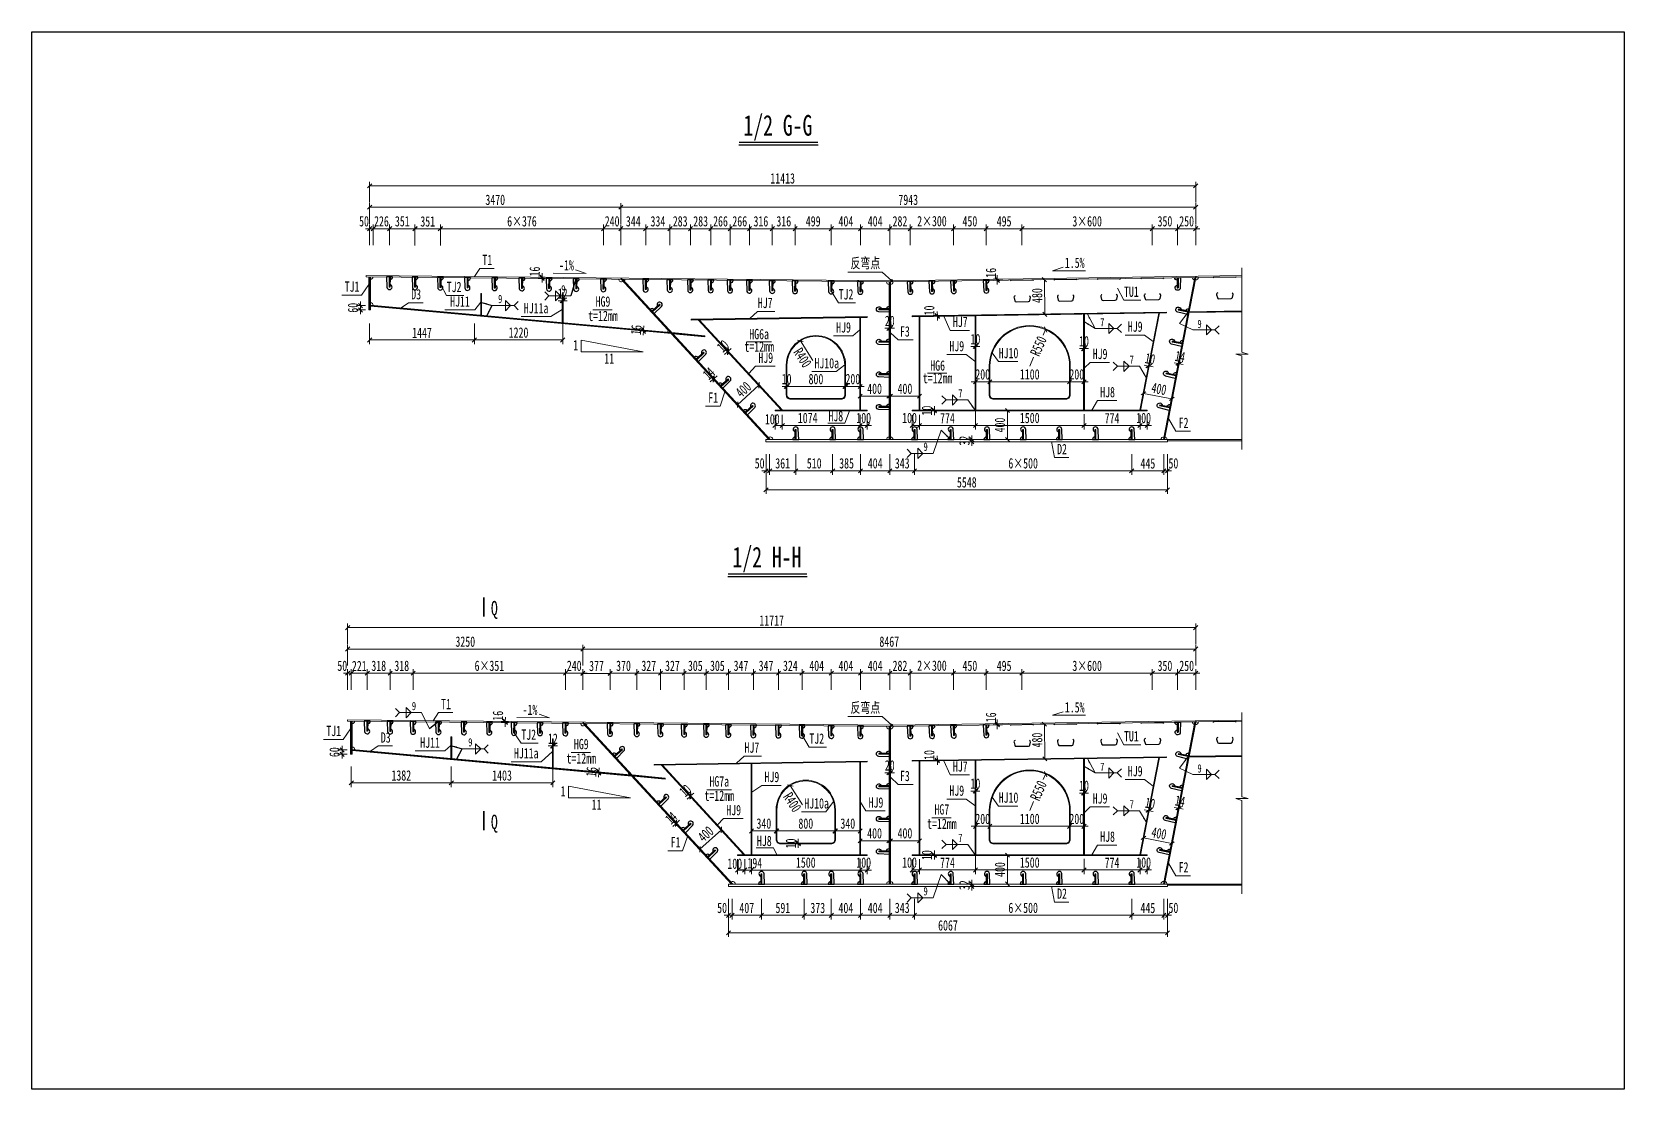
# Model space of a CAD drawing. Header units: millimetres. Extents: x 44597 to 300567, y -113054 to 73044.
# Drawn here: x 113567 to 135567, y -76511 to -61894 of the extents above; entities that cross this region are included whole.
import ezdxf
from ezdxf.enums import TextEntityAlignment as Align

# ---------------------------------------------------------------- set-up
doc = ezdxf.new("R2010")
doc.units = ezdxf.units.MM
doc.layers.get('Defpoints').update_dxf_attribs({"color": 8})
for name, color, linetype, lineweight in [('Dim', 4, 'Continuous', 15), ('文字', 7, 'Continuous', 15), ('标注线及字体', 2, 'Continuous', 15), ('粗线', 3, 'Continuous', 35), ('细实线', 4, 'Continuous', 15), ('钢板粗线', 1, 'Continuous', 25), ('钢板细线', 6, 'Continuous', 15)]:
    doc.layers.add(name, color=color, linetype=linetype, lineweight=lineweight)
doc.layers.add('Text', color=4, linetype='Continuous')
doc.styles.add('111', font='', dxfattribs={"width": 0.7})
doc.styles.add('BM_Dim', font='', dxfattribs={"width": 0.85})
doc.styles.add('SMEDI', font='', dxfattribs={"width": 0.75})
doc.styles.get("Standard").update_dxf_attribs({"font": ''})
doc.styles.get('111').set_extended_font_data('仿宋_GB2312')
doc.styles.get('BM_Dim').set_extended_font_data('仿宋_GB2312')
doc.styles.get('SMEDI').set_extended_font_data('仿宋_GB2312')
doc.styles.get('Standard').set_extended_font_data('仿宋_GB2312')
doc.dimstyles.new('200', dxfattribs={"dimscale": 0, "dimtxt": 2.5, "dimasz": 1, "dimexe": 1, "dimexo": 1, "dimgap": 0.6, "dimtad": 1, "dimdec": 0, "dimdsep": 46, "dimtxsty": '111', "dimblk": 'OBLIQUE', "dimcen": 0, "dimclrd": 4, "dimclre": 4, "dimclrt": 4, "dimadec": 1, "dimazin": 2, "dimtfac": 1, "dimtdec": 0, "dimtix": 1, "dimtmove": 2, "dimatfit": 3, "dimfxl": 4, "dimfxlon": 1, "dimtolj": 1, "dimlwd": -1, "dimlwe": -1, "dimarcsym": 0})
doc.dimstyles.new('MSteel_1.0_1.0', dxfattribs={"dimtxt": 3, "dimasz": 1.2, "dimexe": 1, "dimexo": 1, "dimgap": 1, "dimtad": 3, "dimtoh": 1, "dimdec": 0, "dimzin": 0, "dimdsep": 46, "dimtxsty": 'Standard', "dimblk": 'ARCHTICK', "dimcen": 0.09, "dimclrd": 3, "dimclre": 3, "dimadec": 0, "dimazin": 0, "dimtfac": 1, "dimtdec": 4, "dimtofl": 0, "dimtmove": 0, "dimatfit": 3, "dimfxl": 1, "dimtolj": 1, "dimtzin": 0, "dimarcsym": 0})

msp = doc.modelspace()

# ---------------------------------------------------------------- texts
at = {"layer": 'Text', "style": 'SMEDI', "width": 0.75}
for p in [(120008.4, -65587.2), (120881, -65452.7), (118817, -71213.9), (119595.6, -71715.5)]:
    msp.add_text('9', height=114.3, dxfattribs=at).set_placement(p, align=Align.MIDDLE_LEFT)
at = {"layer": '文字', "style": 'BM_Dim', "width": 0.7}
for s, height, p in [('T1', 142.86, (119860.4, -65161.6)), ('TJ1', 142.86, (117990.7, -65530)), ('D3', 142.86, (118876.5, -65635.8)), ('TJ2', 142.86, (119400.6, -65535)), ('HJ11', 142.86, (119481.6, -65735.9)), ('HG9', 142.86, (121457.5, -65736.5)), ('TJ2', 142.86, (124814.9, -65637.1)), ('HJ11a', 142.86, (120533.9, -65827.7)), ('t=12mm', 142.86, (121457.5, -65934.9)), ('HJ7', 142.86, (123698.7, -65755.7)), ('HG6a', 142.86, (123615, -66186.6)), ('HJ9', 142.86, (124781.3, -66094.1)), ('1', 142.9, (121080.2, -66340.1)), ('t=12mm', 142.86, (123615.1, -66360.1)), ('11', 142.86, (121543.9, -66525.4)), ('HJ9', 142.86, (123706.5, -66513.9)), ('HJ10a', 142.86, (124549, -66588.7)), ('HG6', 142.86, (126081.4, -66621.5)), ('t=12mm', 142.86, (126081.5, -66795)), ('F1', 142.86, (122980.1, -67065.9)), ('HJ8', 142.86, (124674.6, -67320.9)), ('T1', 142.86, (119289.9, -71301.2)), ('TJ1', 142.86, (117736.5, -71672.7)), ('D3', 142.86, (118456.7, -71763.5)), ('HJ11', 142.86, (119068.8, -71834.8)), ('TJ2', 142.86, (120430.5, -71724)), ('HG9', 142.86, (121158, -71854.3)), ('HJ7', 142.86, (123514.4, -71903.7)), ('TJ2', 142.86, (124410.8, -71778.4)), ('HJ11a', 142.86, (120397.3, -71981.2)), ('t=12mm', 142.86, (121158, -72052.7)), ('HJ9', 142.86, (123791, -72309.3)), ('1', 142.9, (120905.6, -72506.9)), ('HG7a', 142.86, (123064.1, -72370)), ('11', 142.86, (121369.2, -72692.1)), ('t=12mm', 142.86, (123064.1, -72568.4)), ('HJ9', 142.86, (123263.3, -72767.2)), ('HJ10a', 142.86, (124409, -72674.2)), ('HJ9', 142.86, (125229.4, -72662.4)), ('HG7', 142.86, (126139.5, -72757.4)), ('t=12mm', 142.86, (126139.5, -72955.7)), ('F1', 142.86, (122460.7, -73211.2)), ('HJ8', 142.86, (123686.5, -73193.2))]:
    msp.add_text(s, height=height, dxfattribs=at).set_placement(p, align=Align.BOTTOM_CENTER)
for p in [(120952.2, -65234.5), (120448, -71379.8)]:
    msp.add_text('-1%', height=142.86, rotation=359.42629, dxfattribs=at).set_placement(p, align=Align.BOTTOM_CENTER)
for p in [(119956.9, -69961.5), (119956.9, -72916.7)]:
    msp.add_text('Q', height=200, dxfattribs=at).set_placement(p, align=Align.CENTER)
at = {"layer": '标注线及字体', "style": '111', "width": 0.7}
for s, p in [('1/2 G-G', (123874.3, -63210)), ('1/2 H-H', (123722.9, -69179.2))]:
    msp.add_text(s, height=285.71, dxfattribs=at).set_placement(p, align=Align.MIDDLE)
at = {"layer": '细实线', "color": 4, "char_height": 142.86, "attachment_point": 5, "rotation": 302.58311, "style": '111'}
for insert in [(124214, -66399.3), (124074, -72544.6)]:
    msp.add_mtext('\\A1;R400', dxfattribs=dict(at, insert=insert))

# ---------------------------------------------------------------- blocks, each defined once
blk = doc.blocks.new('_Oblique')
at = {"color": 0, "linetype": 'ByBlock', "lineweight": -2}
blk.add_line((-0.5, -0.5), (0.5, 0.5), dxfattribs=at)
blk = doc.blocks.new('*D2376')
at = {"layer": 'Defpoints', "color": 0, "transparency": 16777216}
for p in [(121704, -64319), (118234, -64848), (121704, -65298)]:
    blk.add_point(p, dxfattribs=at)
at = {"layer": '细实线', "color": 4, "transparency": 16777216}
for p, q in [((118234, -64548), (118234, -64262)), ((118234, -64319), (121704, -64319)), ((121704, -64548), (121704, -64262))]:
    blk.add_line(p, q, dxfattribs=at)
at = {"layer": '细实线', "color": 4, "transparency": 16777216, "xscale": 57.14285714285715, "yscale": 57.14285714285715, "zscale": 57.14285714285715, "rotation": 180}
blk.add_blockref('_Oblique', (118234, -64319), dxfattribs=at)
at = {"layer": '细实线', "color": 4, "transparency": 16777216, "xscale": 57.14285714285715, "yscale": 57.14285714285715, "zscale": 57.14285714285715}
blk.add_blockref('_Oblique', (121704, -64319), dxfattribs=at)
at = {"layer": '细实线', "color": 4, "transparency": 16777216, "insert": (119969, -64217), "char_height": 142.9, "attachment_point": 5, "style": '111'}
blk.add_mtext('\\A1;3470', dxfattribs=at)
blk = doc.blocks.new('*D2377')
at = {"layer": 'Defpoints', "color": 0, "transparency": 16777216}
for p in [(129647, -64319), (121704, -65298), (129647, -65305)]:
    blk.add_point(p, dxfattribs=at)
at = {"layer": '细实线', "color": 4, "transparency": 16777216}
for p, q in [((121704, -64548), (121704, -64262)), ((121704, -64319), (129647, -64319)), ((129647, -64548), (129647, -64262))]:
    blk.add_line(p, q, dxfattribs=at)
at = {"layer": '细实线', "color": 4, "transparency": 16777216, "xscale": 57.14285714285715, "yscale": 57.14285714285715, "zscale": 57.14285714285715, "rotation": 180}
blk.add_blockref('_Oblique', (121704, -64319), dxfattribs=at)
at = {"layer": '细实线', "color": 4, "transparency": 16777216, "xscale": 57.14285714285715, "yscale": 57.14285714285715, "zscale": 57.14285714285715}
blk.add_blockref('_Oblique', (129647, -64319), dxfattribs=at)
at = {"layer": '细实线', "color": 4, "transparency": 16777216, "insert": (125675, -64217), "char_height": 142.9, "attachment_point": 5, "style": '111'}
blk.add_mtext('\\A1;7943', dxfattribs=at)
blk = doc.blocks.new('*D2378')
at = {"layer": 'Defpoints', "color": 0, "transparency": 16777216}
for p in [(118234, -65702), (119681, -65735), (118234, -66154)]:
    blk.add_point(p, dxfattribs=at)
at = {"layer": '细实线', "color": 4, "transparency": 16777216}
for p, q in [((118234, -65926), (118234, -66212)), ((119681, -65926), (119681, -66212)), ((119681, -66154), (118234, -66154))]:
    blk.add_line(p, q, dxfattribs=at)
at = {"layer": '细实线', "color": 4, "transparency": 16777216, "xscale": 57.14285714285715, "yscale": 57.14285714285715, "zscale": 57.14285714285715, "rotation": 180}
blk.add_blockref('_Oblique', (118234, -66154), dxfattribs=at)
at = {"layer": '细实线', "color": 4, "transparency": 16777216, "xscale": 57.14285714285715, "yscale": 57.14285714285715, "zscale": 57.14285714285715}
blk.add_blockref('_Oblique', (119681, -66154), dxfattribs=at)
at = {"layer": '细实线', "color": 4, "transparency": 16777216, "insert": (118957, -66054), "char_height": 142.9, "attachment_point": 5, "style": '111'}
blk.add_mtext('\\A1;1447', dxfattribs=at)
blk = doc.blocks.new('*D2379')
at = {"layer": 'Defpoints', "color": 0, "transparency": 16777216}
for p in [(123760, -67530), (124121, -67530), (123760, -67962)]:
    blk.add_point(p, dxfattribs=at)
at = {"layer": '细实线', "color": 4, "transparency": 16777216}
for p, q in [((123760, -67734), (123760, -68020)), ((124121, -67734), (124121, -68020)), ((124121, -67962), (123760, -67962))]:
    blk.add_line(p, q, dxfattribs=at)
at = {"layer": '细实线', "color": 4, "transparency": 16777216, "xscale": 57.14285714285715, "yscale": 57.14285714285715, "zscale": 57.14285714285715, "rotation": 180}
blk.add_blockref('_Oblique', (123760, -67962), dxfattribs=at)
at = {"layer": '细实线', "color": 4, "transparency": 16777216, "xscale": 57.14285714285715, "yscale": 57.14285714285715, "zscale": 57.14285714285715}
blk.add_blockref('_Oblique', (124121, -67962), dxfattribs=at)
at = {"layer": '细实线', "color": 4, "transparency": 16777216, "insert": (123940, -67860), "char_height": 142.9, "attachment_point": 5, "style": '111'}
blk.add_mtext('\\A1;361', dxfattribs=at)
blk = doc.blocks.new('*D2380')
at = {"layer": 'Defpoints', "color": 0, "transparency": 16777216}
for p in [(123710, -67562), (129258, -67550), (123710, -68225)]:
    blk.add_point(p, dxfattribs=at)
at = {"layer": '细实线', "color": 4, "transparency": 16777216}
for p, q in [((123710, -67997), (123710, -68282)), ((129258, -67997), (129258, -68282)), ((129258, -68225), (123710, -68225))]:
    blk.add_line(p, q, dxfattribs=at)
at = {"layer": '细实线', "color": 4, "transparency": 16777216, "xscale": 57.14285714285715, "yscale": 57.14285714285715, "zscale": 57.14285714285715, "rotation": 180}
blk.add_blockref('_Oblique', (123710, -68225), dxfattribs=at)
at = {"layer": '细实线', "color": 4, "transparency": 16777216, "xscale": 57.14285714285715, "yscale": 57.14285714285715, "zscale": 57.14285714285715}
blk.add_blockref('_Oblique', (129258, -68225), dxfattribs=at)
at = {"layer": '细实线', "color": 4, "transparency": 16777216, "insert": (126484, -68123), "char_height": 142.9, "attachment_point": 5, "style": '111'}
blk.add_mtext('\\A1;5548', dxfattribs=at)
blk = doc.blocks.new('*D2381')
at = {"layer": 'Defpoints', "color": 0, "transparency": 16777216}
for p in [(123835, -67130), (123935, -67130), (123835, -67336)]:
    blk.add_point(p, dxfattribs=at)
at = {"layer": '细实线', "color": 4, "transparency": 16777216}
for p, q in [((123835, -67187), (123835, -67393)), ((123935, -67187), (123935, -67393)), ((123935, -67336), (123835, -67336))]:
    blk.add_line(p, q, dxfattribs=at)
at = {"layer": '细实线', "color": 4, "transparency": 16777216, "xscale": 57.14285714285715, "yscale": 57.14285714285715, "zscale": 57.14285714285715, "rotation": 180}
blk.add_blockref('_Oblique', (123835, -67336), dxfattribs=at)
at = {"layer": '细实线', "color": 4, "transparency": 16777216, "xscale": 57.14285714285715, "yscale": 57.14285714285715, "zscale": 57.14285714285715}
blk.add_blockref('_Oblique', (123935, -67336), dxfattribs=at)
at = {"layer": '细实线', "color": 4, "transparency": 16777216, "insert": (123797, -67250), "char_height": 142.9, "attachment_point": 5, "style": '111'}
blk.add_mtext('\\A1;100', dxfattribs=at)
blk = doc.blocks.new('_ArchTick')
at = {"color": 0, "linetype": 'ByBlock', "const_width": 0.15}
blk.add_lwpolyline([(-0.5, -0.5), (0.5, 0.5)], dxfattribs=at)
blk = doc.blocks.new('角焊缝1')
at = {"layer": 'Dim'}
blk.add_line((-3101.17, 370.22), (-3106.48, 370.22), dxfattribs=at)
blk.add_lwpolyline([(-3107.48, 369.22), (-3106.48, 370.22), (-3107.48, 371.22)], dxfattribs=at)
blk.add_lwpolyline([(-3104.91, 371.45), (-3104.91, 368.99), (-3103.68, 370.22)], close=True, dxfattribs=at)
blk = doc.blocks.new('角焊缝2')
at = {"layer": 'Dim'}
blk.add_line((-3138.01, 370.22), (-3132.7, 370.22), dxfattribs=at)
blk.add_lwpolyline([(-3134.75, 371.45), (-3134.75, 368.99), (-3133.52, 370.22)], close=True, dxfattribs=at)
blk.add_lwpolyline([(-3131.7, 369.22), (-3132.7, 370.22), (-3131.7, 371.22)], dxfattribs=at)
blk = doc.blocks.new('*D2382')
at = {"layer": 'Defpoints', "color": 0, "transparency": 16777216}
for p in [(119681, -65735), (120901, -65870), (119681, -66154)]:
    blk.add_point(p, dxfattribs=at)
at = {"layer": '细实线', "color": 4, "transparency": 16777216}
for p, q in [((119681, -65926), (119681, -66212)), ((120901, -65927), (120901, -66212)), ((120901, -66154), (119681, -66154))]:
    blk.add_line(p, q, dxfattribs=at)
at = {"layer": '细实线', "color": 4, "transparency": 16777216, "xscale": 57.14285714285715, "yscale": 57.14285714285715, "zscale": 57.14285714285715, "rotation": 180}
blk.add_blockref('_Oblique', (119681, -66154), dxfattribs=at)
at = {"layer": '细实线', "color": 4, "transparency": 16777216, "xscale": 57.14285714285715, "yscale": 57.14285714285715, "zscale": 57.14285714285715}
blk.add_blockref('_Oblique', (120901, -66154), dxfattribs=at)
at = {"layer": '细实线', "color": 4, "transparency": 16777216, "insert": (120291, -66052), "char_height": 142.9, "attachment_point": 5, "style": '111'}
blk.add_mtext('\\A1;1220', dxfattribs=at)
blk = doc.blocks.new('*D2383')
at = {"layer": 'Defpoints', "color": 0, "transparency": 16777216}
for p in [(120895, -65647), (120907, -65613), (120907, -65647)]:
    blk.add_point(p, dxfattribs=at)
at = {"layer": '细实线', "color": 4, "transparency": 16777216}
for p, q in [((120895, -65613), (120895, -65556)), ((120907, -65613), (120907, -65556)), ((120895, -65613), (120838, -65613)), ((120895, -65613), (120907, -65613)), ((120907, -65613), (120964, -65613))]:
    blk.add_line(p, q, dxfattribs=at)
at = {"layer": '细实线', "color": 4, "transparency": 16777216, "xscale": 57.14285714285715, "yscale": 57.14285714285715, "zscale": 57.14285714285715}
blk.add_blockref('_Oblique', (120895, -65613), dxfattribs=at)
at = {"layer": '细实线', "color": 4, "transparency": 16777216, "xscale": 57.14285714285715, "yscale": 57.14285714285715, "zscale": 57.14285714285715, "rotation": 180}
blk.add_blockref('_Oblique', (120907, -65613), dxfattribs=at)
at = {"layer": '细实线', "color": 4, "transparency": 16777216, "insert": (120901, -65513), "char_height": 142.9, "attachment_point": 5, "style": '111'}
blk.add_mtext('\\A1;12', dxfattribs=at)
blk = doc.blocks.new('*D2384')
at = {"layer": 'Defpoints', "color": 0, "transparency": 16777216}
for p in [(118107, -65739), (118234, -65679), (118234, -65739)]:
    blk.add_point(p, dxfattribs=at)
at = {"layer": '细实线', "color": 4, "transparency": 16777216}
for p, q in [((118177, -65679), (118050, -65679)), ((118177, -65739), (118050, -65739)), ((118107, -65679), (118107, -65622)), ((118107, -65679), (118107, -65739)), ((118107, -65739), (118107, -65797))]:
    blk.add_line(p, q, dxfattribs=at)
at = {"layer": '细实线', "color": 4, "transparency": 16777216, "xscale": 57.14285714285715, "yscale": 57.14285714285715, "zscale": 57.14285714285715}
for p, rotation in [((118107, -65679), 270), ((118107, -65739), 90)]:
    blk.add_blockref('_Oblique', p, dxfattribs=dict(at, rotation=rotation))
at = {"layer": '细实线', "color": 4, "transparency": 16777216, "insert": (118005, -65709), "char_height": 142.9, "attachment_point": 5, "rotation": 90, "style": '111'}
blk.add_mtext('\\A1;60', dxfattribs=at)
blk = doc.blocks.new('*D2385')
at = {"layer": 'Defpoints', "color": 0, "transparency": 16777216}
for p in [(124612, -64616), (124113, -65281), (124612, -65289)]:
    blk.add_point(p, dxfattribs=at)
at = {"layer": '细实线', "color": 4, "transparency": 16777216}
for p, q in [((124113, -64845), (124113, -64559)), ((124113, -64616), (124612, -64616)), ((124612, -64845), (124612, -64559))]:
    blk.add_line(p, q, dxfattribs=at)
at = {"layer": '细实线', "color": 4, "transparency": 16777216, "xscale": 57.14285714285715, "yscale": 57.14285714285715, "zscale": 57.14285714285715, "rotation": 180}
blk.add_blockref('_Oblique', (124113, -64616), dxfattribs=at)
at = {"layer": '细实线', "color": 4, "transparency": 16777216, "xscale": 57.14285714285715, "yscale": 57.14285714285715, "zscale": 57.14285714285715}
blk.add_blockref('_Oblique', (124612, -64616), dxfattribs=at)
at = {"layer": '细实线', "color": 4, "transparency": 16777216, "insert": (124362, -64514), "char_height": 142.9, "attachment_point": 5, "style": '111'}
blk.add_mtext('\\A1;499', dxfattribs=at)
blk = doc.blocks.new('12-140加劲 有过焊孔')
at = {"layer": 'Defpoints'}
blk.add_line((0, 0), (0, 140), dxfattribs=at)
at = {"layer": '钢板粗线', "color": 7}
for p, q in [((-6, 0), (-6, 140)), ((-6, 140), (6, 140)), ((6, 0), (6, 140)), ((41, 0), (35, 141)), ((-41, 0), (41, 0))]:
    blk.add_line(p, q, dxfattribs=at)
for centre, start, end in [((-6, 0), 90, 180), ((0, 140), 2.441, 260.1291)]:
    blk.add_arc(centre, 35, start, end, dxfattribs=at)
blk = doc.blocks.new('*D2386')
at = {"layer": 'Defpoints', "color": 0, "transparency": 16777216}
for p in [(121464, -64616), (119211, -64949), (121464, -65312)]:
    blk.add_point(p, dxfattribs=at)
at = {"layer": '细实线', "color": 4, "transparency": 16777216}
for p, q in [((119211, -64845), (119211, -64559)), ((119211, -64616), (121464, -64616)), ((121464, -64845), (121464, -64559))]:
    blk.add_line(p, q, dxfattribs=at)
at = {"layer": '细实线', "color": 4, "transparency": 16777216, "xscale": 57.14285714285715, "yscale": 57.14285714285715, "zscale": 57.14285714285715, "rotation": 180}
blk.add_blockref('_Oblique', (119211, -64616), dxfattribs=at)
at = {"layer": '细实线', "color": 4, "transparency": 16777216, "xscale": 57.14285714285715, "yscale": 57.14285714285715, "zscale": 57.14285714285715}
blk.add_blockref('_Oblique', (121464, -64616), dxfattribs=at)
at = {"layer": '细实线', "color": 4, "transparency": 16777216, "insert": (120338, -64514), "char_height": 142.9, "attachment_point": 5, "style": '111'}
blk.add_mtext('\\A1;6×376', dxfattribs=at)
blk = doc.blocks.new('*D2387')
at = {"layer": 'Defpoints', "color": 0, "transparency": 16777216}
for p in [(121704, -64616), (121464, -65312), (121704, -65298)]:
    blk.add_point(p, dxfattribs=at)
at = {"layer": '细实线', "color": 4, "transparency": 16777216}
for p, q in [((121464, -64616), (121407, -64616)), ((121464, -64845), (121464, -64559)), ((121464, -64616), (121704, -64616)), ((121704, -64845), (121704, -64559)), ((121704, -64616), (121761, -64616))]:
    blk.add_line(p, q, dxfattribs=at)
at = {"layer": '细实线', "color": 4, "transparency": 16777216, "xscale": 57.14285714285715, "yscale": 57.14285714285715, "zscale": 57.14285714285715}
blk.add_blockref('_Oblique', (121464, -64616), dxfattribs=at)
at = {"layer": '细实线', "color": 4, "transparency": 16777216, "xscale": 57.14285714285715, "yscale": 57.14285714285715, "zscale": 57.14285714285715, "rotation": 180}
blk.add_blockref('_Oblique', (121704, -64616), dxfattribs=at)
at = {"layer": '细实线', "color": 4, "transparency": 16777216, "insert": (121584, -64514), "char_height": 142.9, "attachment_point": 5, "style": '111'}
blk.add_mtext('\\A1;240', dxfattribs=at)
blk = doc.blocks.new('*D2388')
at = {"layer": 'Defpoints', "color": 0, "transparency": 16777216}
for p in [(120617, -65303), (120718, -65288), (120718, -65304)]:
    blk.add_point(p, dxfattribs=at)
at = {"layer": '细实线', "color": 4, "transparency": 16777216}
for p, q in [((120661, -65288), (120560, -65287)), ((120661, -65304), (120560, -65303)), ((120617, -65287), (120618, -65230)), ((120617, -65287), (120617, -65303)), ((120617, -65303), (120617, -65360))]:
    blk.add_line(p, q, dxfattribs=at)
at = {"layer": '细实线', "color": 4, "transparency": 16777216, "xscale": 57.1428571428572, "yscale": 57.1428571428572, "zscale": 57.1428571428572}
for p, rotation in [((120617, -65287), 269.4262908392901), ((120617, -65303), 89.42629083929008)]:
    blk.add_blockref('_Oblique', p, dxfattribs=dict(at, rotation=rotation))
at = {"layer": '细实线', "color": 4, "transparency": 16777216, "insert": (120515, -65208), "char_height": 142.9, "attachment_point": 5, "rotation": 89.4263, "style": '111'}
blk.add_mtext('\\A1;16', dxfattribs=at)
blk = doc.blocks.new('14-160加劲 有过焊孔')
at = {"layer": 'Defpoints'}
blk.add_line((38609, 31489), (38609, 31629), dxfattribs=at)
at = {"layer": '钢板粗线', "color": 7}
for p, q in [((38568, 31489), (38650, 31489)), ((38603, 31489), (38603, 31629)), ((38603, 31629), (38615, 31629)), ((38615, 31489), (38615, 31629)), ((38650, 31489), (38644, 31631))]:
    blk.add_line(p, q, dxfattribs=at)
for centre, start, end in [((38603, 31489), 90, 180), ((38609, 31629), 2.441, 260.1291)]:
    blk.add_arc(centre, 35, start, end, dxfattribs=at)
blk = doc.blocks.new('*D2389')
at = {"layer": 'Defpoints', "color": 0, "transparency": 16777216}
for p in [(122993, -66686), (122993, -66708), (123003, -66698)]:
    blk.add_point(p, dxfattribs=at)
at = {"layer": '细实线', "color": 4, "transparency": 16777216}
for p, q in [((122982, -66696), (122944, -66654)), ((122993, -66686), (122954, -66644)), ((122993, -66686), (123035, -66648)), ((122982, -66696), (122940, -66734)), ((122982, -66696), (122993, -66686))]:
    blk.add_line(p, q, dxfattribs=at)
at = {"layer": '细实线', "color": 4, "transparency": 16777216, "xscale": 57.14285714285715, "yscale": 57.14285714285715, "zscale": 57.14285714285715}
for p, rotation in [((122982, -66696), 42.30941180379739), ((122993, -66686), 222.3094118037974)]:
    blk.add_blockref('_Oblique', p, dxfattribs=dict(at, rotation=rotation))
at = {"layer": '细实线', "color": 4, "transparency": 16777216, "insert": (122920, -66617), "char_height": 142.9, "attachment_point": 5, "rotation": 42.3094, "style": '111'}
blk.add_mtext('\\A1;14', dxfattribs=at)
blk = doc.blocks.new('*D2390')
at = {"layer": 'Defpoints', "color": 0, "transparency": 16777216}
for p in [(123188, -66311), (123198, -66337), (123206, -66331)]:
    blk.add_point(p, dxfattribs=at)
at = {"layer": '细实线', "color": 4, "transparency": 16777216}
for p, q in [((123180, -66318), (123138, -66356)), ((123180, -66318), (123142, -66275)), ((123188, -66311), (123149, -66269)), ((123180, -66318), (123188, -66311)), ((123188, -66311), (123230, -66272))]:
    blk.add_line(p, q, dxfattribs=at)
at = {"layer": '细实线', "color": 4, "transparency": 16777216, "xscale": 57.14285714285715, "yscale": 57.14285714285715, "zscale": 57.14285714285715}
for p, rotation in [((123180, -66318), 42.3190985113926), ((123188, -66311), 222.3190985113926)]:
    blk.add_blockref('_Oblique', p, dxfattribs=dict(at, rotation=rotation))
at = {"layer": '细实线', "color": 4, "transparency": 16777216, "insert": (123115, -66239), "char_height": 142.9, "attachment_point": 5, "rotation": 42.3191, "style": '111'}
blk.add_mtext('\\A1;10', dxfattribs=at)
blk = doc.blocks.new('*D2391')
at = {"layer": 'Defpoints', "color": 0, "transparency": 16777216}
for p in [(123613, -66780), (123654, -66825), (123358, -67094)]:
    blk.add_point(p, dxfattribs=at)
at = {"layer": '细实线', "color": 4, "transparency": 16777216}
for p, q in [((123318, -67049), (123613, -66780)), ((123616, -66783), (123575, -66738)), ((123320, -67052), (123279, -67007))]:
    blk.add_line(p, q, dxfattribs=at)
at = {"layer": '细实线', "color": 4, "transparency": 16777216, "xscale": 57.14285714285715, "yscale": 57.14285714285715, "zscale": 57.14285714285715}
for p, rotation in [((123613, -66780), 42.31909851126888), ((123318, -67049), 222.3190985112689)]:
    blk.add_blockref('_Oblique', p, dxfattribs=dict(at, rotation=rotation))
at = {"layer": '细实线', "color": 4, "transparency": 16777216, "insert": (123397, -66839), "char_height": 142.9, "attachment_point": 5, "rotation": 42.3191, "style": '111'}
blk.add_mtext('\\A1;400', dxfattribs=at)
blk = doc.blocks.new('*D2392')
at = {"layer": 'Defpoints', "color": 0, "transparency": 16777216}
for p in [(123710, -67530), (123760, -67530), (123710, -67962)]:
    blk.add_point(p, dxfattribs=at)
at = {"layer": '细实线', "color": 4, "transparency": 16777216}
for p, q in [((123710, -67734), (123710, -68020)), ((123760, -67734), (123760, -68020)), ((123710, -67962), (123653, -67962)), ((123760, -67962), (123710, -67962)), ((123760, -67962), (123817, -67962))]:
    blk.add_line(p, q, dxfattribs=at)
at = {"layer": '细实线', "color": 4, "transparency": 16777216, "xscale": 57.14285714285715, "yscale": 57.14285714285715, "zscale": 57.14285714285715}
blk.add_blockref('_Oblique', (123710, -67962), dxfattribs=at)
at = {"layer": '细实线', "color": 4, "transparency": 16777216, "xscale": 57.14285714285715, "yscale": 57.14285714285715, "zscale": 57.14285714285715, "rotation": 180}
blk.add_blockref('_Oblique', (123760, -67962), dxfattribs=at)
at = {"layer": '细实线', "color": 4, "transparency": 16777216, "insert": (123622, -67860), "char_height": 142.9, "attachment_point": 5, "style": '111'}
blk.add_mtext('\\A1;50', dxfattribs=at)
blk = doc.blocks.new('*D2393')
at = {"layer": 'Defpoints', "color": 0, "transparency": 16777216}
for p in [(124113, -64616), (123797, -65254), (124113, -65281)]:
    blk.add_point(p, dxfattribs=at)
at = {"layer": '细实线', "color": 4, "transparency": 16777216}
for p, q in [((123797, -64845), (123797, -64559)), ((123797, -64616), (124113, -64616)), ((124113, -64845), (124113, -64559))]:
    blk.add_line(p, q, dxfattribs=at)
at = {"layer": '细实线', "color": 4, "transparency": 16777216, "xscale": 57.14285714285715, "yscale": 57.14285714285715, "zscale": 57.14285714285715, "rotation": 180}
blk.add_blockref('_Oblique', (123797, -64616), dxfattribs=at)
at = {"layer": '细实线', "color": 4, "transparency": 16777216, "xscale": 57.14285714285715, "yscale": 57.14285714285715, "zscale": 57.14285714285715}
blk.add_blockref('_Oblique', (124113, -64616), dxfattribs=at)
at = {"layer": '细实线', "color": 4, "transparency": 16777216, "insert": (123955, -64514), "char_height": 142.9, "attachment_point": 5, "style": '111'}
blk.add_mtext('\\A1;316', dxfattribs=at)
blk = doc.blocks.new('*D2394')
at = {"layer": 'Defpoints', "color": 0, "transparency": 16777216}
for p in [(123797, -64616), (123481, -65284), (123797, -65254)]:
    blk.add_point(p, dxfattribs=at)
at = {"layer": '细实线', "color": 4, "transparency": 16777216}
for p, q in [((123481, -64845), (123481, -64559)), ((123481, -64616), (123797, -64616)), ((123797, -64845), (123797, -64559))]:
    blk.add_line(p, q, dxfattribs=at)
at = {"layer": '细实线', "color": 4, "transparency": 16777216, "xscale": 57.14285714285715, "yscale": 57.14285714285715, "zscale": 57.14285714285715, "rotation": 180}
blk.add_blockref('_Oblique', (123481, -64616), dxfattribs=at)
at = {"layer": '细实线', "color": 4, "transparency": 16777216, "xscale": 57.14285714285715, "yscale": 57.14285714285715, "zscale": 57.14285714285715}
blk.add_blockref('_Oblique', (123797, -64616), dxfattribs=at)
at = {"layer": '细实线', "color": 4, "transparency": 16777216, "insert": (123639, -64514), "char_height": 142.9, "attachment_point": 5, "style": '111'}
blk.add_mtext('\\A1;316', dxfattribs=at)
blk = doc.blocks.new('*D2395')
at = {"layer": 'Defpoints', "color": 0, "transparency": 16777216}
for p in [(123481, -64616), (123214, -65272), (123481, -65284)]:
    blk.add_point(p, dxfattribs=at)
at = {"layer": '细实线', "color": 4, "transparency": 16777216}
for p, q in [((123214, -64845), (123214, -64559)), ((123214, -64616), (123481, -64616)), ((123481, -64845), (123481, -64559))]:
    blk.add_line(p, q, dxfattribs=at)
at = {"layer": '细实线', "color": 4, "transparency": 16777216, "xscale": 57.14285714285715, "yscale": 57.14285714285715, "zscale": 57.14285714285715, "rotation": 180}
blk.add_blockref('_Oblique', (123214, -64616), dxfattribs=at)
at = {"layer": '细实线', "color": 4, "transparency": 16777216, "xscale": 57.14285714285715, "yscale": 57.14285714285715, "zscale": 57.14285714285715}
blk.add_blockref('_Oblique', (123481, -64616), dxfattribs=at)
at = {"layer": '细实线', "color": 4, "transparency": 16777216, "insert": (123347, -64514), "char_height": 142.9, "attachment_point": 5, "style": '111'}
blk.add_mtext('\\A1;266', dxfattribs=at)
blk = doc.blocks.new('*D2396')
at = {"layer": 'Defpoints', "color": 0, "transparency": 16777216}
for p in [(122018, -66032), (122049, -66034), (122050, -66019)]:
    blk.add_point(p, dxfattribs=at)
at = {"layer": '细实线', "color": 4, "transparency": 16777216}
for p, q in [((122019, -66016), (122024, -65959)), ((122018, -66032), (121961, -66026)), ((122019, -66016), (121962, -66011)), ((122018, -66032), (122013, -66089)), ((122019, -66016), (122018, -66032))]:
    blk.add_line(p, q, dxfattribs=at)
at = {"layer": '细实线', "color": 4, "transparency": 16777216, "xscale": 57.14285714285715, "yscale": 57.14285714285715, "zscale": 57.14285714285715}
for p, rotation in [((122019, -66016), 264.7955185571846), ((122018, -66032), 84.79551855718461)]:
    blk.add_blockref('_Oblique', p, dxfattribs=dict(at, rotation=rotation))
at = {"layer": '细实线', "color": 4, "transparency": 16777216, "insert": (121917, -66014), "char_height": 142.9, "attachment_point": 5, "rotation": 84.7955, "style": '111'}
blk.add_mtext('\\A1;16', dxfattribs=at)
blk = doc.blocks.new('*D2397')
at = {"layer": 'Defpoints', "color": 0, "transparency": 16777216}
for p in [(125016, -64616), (125016, -65313), (125420, -65258)]:
    blk.add_point(p, dxfattribs=at)
at = {"layer": '细实线', "color": 4, "transparency": 16777216}
for p, q in [((125016, -64845), (125016, -64559)), ((125420, -64616), (125016, -64616)), ((125420, -64845), (125420, -64559))]:
    blk.add_line(p, q, dxfattribs=at)
at = {"layer": '细实线', "color": 4, "transparency": 16777216, "xscale": 57.14285714285715, "yscale": 57.14285714285715, "zscale": 57.14285714285715, "rotation": 180}
blk.add_blockref('_Oblique', (125016, -64616), dxfattribs=at)
at = {"layer": '细实线', "color": 4, "transparency": 16777216, "xscale": 57.14285714285715, "yscale": 57.14285714285715, "zscale": 57.14285714285715}
blk.add_blockref('_Oblique', (125420, -64616), dxfattribs=at)
at = {"layer": '细实线', "color": 4, "transparency": 16777216, "insert": (125218, -64514), "char_height": 142.9, "attachment_point": 5, "style": '111'}
blk.add_mtext('\\A1;404', dxfattribs=at)
blk = doc.blocks.new('*D2398')
at = {"layer": 'Defpoints', "color": 0, "transparency": 16777216}
for p in [(124612, -64616), (124612, -65289), (125016, -65295)]:
    blk.add_point(p, dxfattribs=at)
at = {"layer": '细实线', "color": 4, "transparency": 16777216}
for p, q in [((124612, -64845), (124612, -64559)), ((125016, -64616), (124612, -64616)), ((125016, -64845), (125016, -64559))]:
    blk.add_line(p, q, dxfattribs=at)
at = {"layer": '细实线', "color": 4, "transparency": 16777216, "xscale": 57.14285714285715, "yscale": 57.14285714285715, "zscale": 57.14285714285715, "rotation": 180}
blk.add_blockref('_Oblique', (124612, -64616), dxfattribs=at)
at = {"layer": '细实线', "color": 4, "transparency": 16777216, "xscale": 57.14285714285715, "yscale": 57.14285714285715, "zscale": 57.14285714285715}
blk.add_blockref('_Oblique', (125016, -64616), dxfattribs=at)
at = {"layer": '细实线', "color": 4, "transparency": 16777216, "insert": (124814, -64514), "char_height": 142.9, "attachment_point": 5, "style": '111'}
blk.add_mtext('\\A1;404', dxfattribs=at)
blk = doc.blocks.new('*D2399')
at = {"layer": 'Defpoints', "color": 0, "transparency": 16777216}
for p in [(123214, -64616), (122948, -65262), (123214, -65272)]:
    blk.add_point(p, dxfattribs=at)
at = {"layer": '细实线', "color": 4, "transparency": 16777216}
for p, q in [((122948, -64845), (122948, -64559)), ((122948, -64616), (123214, -64616)), ((123214, -64845), (123214, -64559))]:
    blk.add_line(p, q, dxfattribs=at)
at = {"layer": '细实线', "color": 4, "transparency": 16777216, "xscale": 57.14285714285715, "yscale": 57.14285714285715, "zscale": 57.14285714285715, "rotation": 180}
blk.add_blockref('_Oblique', (122948, -64616), dxfattribs=at)
at = {"layer": '细实线', "color": 4, "transparency": 16777216, "xscale": 57.14285714285715, "yscale": 57.14285714285715, "zscale": 57.14285714285715}
blk.add_blockref('_Oblique', (123214, -64616), dxfattribs=at)
at = {"layer": '细实线', "color": 4, "transparency": 16777216, "insert": (123081, -64514), "char_height": 142.9, "attachment_point": 5, "style": '111'}
blk.add_mtext('\\A1;266', dxfattribs=at)
blk = doc.blocks.new('*D2400')
at = {"layer": 'Defpoints', "color": 0, "transparency": 16777216}
for p in [(129647, -64023), (118234, -64490), (129647, -65337)]:
    blk.add_point(p, dxfattribs=at)
at = {"layer": '细实线', "color": 4, "transparency": 16777216}
for p, q in [((118234, -64252), (118234, -63966)), ((129647, -64252), (129647, -63966)), ((118234, -64023), (129647, -64023))]:
    blk.add_line(p, q, dxfattribs=at)
at = {"layer": '细实线', "color": 4, "transparency": 16777216, "xscale": 57.14285714285715, "yscale": 57.14285714285715, "zscale": 57.14285714285715, "rotation": 180}
blk.add_blockref('_Oblique', (118234, -64023), dxfattribs=at)
at = {"layer": '细实线', "color": 4, "transparency": 16777216, "xscale": 57.14285714285715, "yscale": 57.14285714285715, "zscale": 57.14285714285715}
blk.add_blockref('_Oblique', (129647, -64023), dxfattribs=at)
at = {"layer": '细实线', "color": 4, "transparency": 16777216, "insert": (123940, -63921), "char_height": 142.9, "attachment_point": 5, "style": '111'}
blk.add_mtext('\\A1;11413', dxfattribs=at)
blk = doc.blocks.new('*D2401')
at = {"layer": 'Defpoints', "color": 0, "transparency": 16777216}
for p in [(123935, -67130), (125010, -67130), (123935, -67336)]:
    blk.add_point(p, dxfattribs=at)
at = {"layer": '细实线', "color": 4, "transparency": 16777216}
for p, q in [((123935, -67187), (123935, -67393)), ((125010, -67187), (125010, -67393)), ((125010, -67336), (123935, -67336))]:
    blk.add_line(p, q, dxfattribs=at)
at = {"layer": '细实线', "color": 4, "transparency": 16777216, "xscale": 57.14285714285715, "yscale": 57.14285714285715, "zscale": 57.14285714285715, "rotation": 180}
blk.add_blockref('_Oblique', (123935, -67336), dxfattribs=at)
at = {"layer": '细实线', "color": 4, "transparency": 16777216, "xscale": 57.14285714285715, "yscale": 57.14285714285715, "zscale": 57.14285714285715}
blk.add_blockref('_Oblique', (125010, -67336), dxfattribs=at)
at = {"layer": '细实线', "color": 4, "transparency": 16777216, "insert": (124286, -67233), "char_height": 142.9, "attachment_point": 5, "style": '111'}
blk.add_mtext('\\A1;1074', dxfattribs=at)
blk = doc.blocks.new('*D2402')
at = {"layer": 'Defpoints', "color": 0, "transparency": 16777216}
for p in [(125016, -67530), (125420, -67530), (125016, -67962)]:
    blk.add_point(p, dxfattribs=at)
at = {"layer": '细实线', "color": 4, "transparency": 16777216}
for p, q in [((125016, -67734), (125016, -68020)), ((125420, -67734), (125420, -68020)), ((125420, -67962), (125016, -67962))]:
    blk.add_line(p, q, dxfattribs=at)
at = {"layer": '细实线', "color": 4, "transparency": 16777216, "xscale": 57.14285714285715, "yscale": 57.14285714285715, "zscale": 57.14285714285715, "rotation": 180}
blk.add_blockref('_Oblique', (125016, -67962), dxfattribs=at)
at = {"layer": '细实线', "color": 4, "transparency": 16777216, "xscale": 57.14285714285715, "yscale": 57.14285714285715, "zscale": 57.14285714285715}
blk.add_blockref('_Oblique', (125420, -67962), dxfattribs=at)
at = {"layer": '细实线', "color": 4, "transparency": 16777216, "insert": (125218, -67860), "char_height": 142.9, "attachment_point": 5, "style": '111'}
blk.add_mtext('\\A1;404', dxfattribs=at)
blk = doc.blocks.new('*D2403')
at = {"layer": 'Defpoints', "color": 0, "transparency": 16777216}
for p in [(124631, -67530), (125016, -67530), (124631, -67962)]:
    blk.add_point(p, dxfattribs=at)
at = {"layer": '细实线', "color": 4, "transparency": 16777216}
for p, q in [((124631, -67734), (124631, -68020)), ((125016, -67734), (125016, -68020)), ((125016, -67962), (124631, -67962))]:
    blk.add_line(p, q, dxfattribs=at)
at = {"layer": '细实线', "color": 4, "transparency": 16777216, "xscale": 57.14285714285715, "yscale": 57.14285714285715, "zscale": 57.14285714285715, "rotation": 180}
blk.add_blockref('_Oblique', (124631, -67962), dxfattribs=at)
at = {"layer": '细实线', "color": 4, "transparency": 16777216, "xscale": 57.14285714285715, "yscale": 57.14285714285715, "zscale": 57.14285714285715}
blk.add_blockref('_Oblique', (125016, -67962), dxfattribs=at)
at = {"layer": '细实线', "color": 4, "transparency": 16777216, "insert": (124823, -67860), "char_height": 142.9, "attachment_point": 5, "style": '111'}
blk.add_mtext('\\A1;385', dxfattribs=at)
blk = doc.blocks.new('*D2404')
at = {"layer": 'Defpoints', "color": 0, "transparency": 16777216}
for p in [(124121, -67530), (124631, -67530), (124121, -67962)]:
    blk.add_point(p, dxfattribs=at)
at = {"layer": '细实线', "color": 4, "transparency": 16777216}
for p, q in [((124121, -67734), (124121, -68020)), ((124631, -67734), (124631, -68020)), ((124631, -67962), (124121, -67962))]:
    blk.add_line(p, q, dxfattribs=at)
at = {"layer": '细实线', "color": 4, "transparency": 16777216, "xscale": 57.14285714285715, "yscale": 57.14285714285715, "zscale": 57.14285714285715, "rotation": 180}
blk.add_blockref('_Oblique', (124121, -67962), dxfattribs=at)
at = {"layer": '细实线', "color": 4, "transparency": 16777216, "xscale": 57.14285714285715, "yscale": 57.14285714285715, "zscale": 57.14285714285715}
blk.add_blockref('_Oblique', (124631, -67962), dxfattribs=at)
at = {"layer": '细实线', "color": 4, "transparency": 16777216, "insert": (124376, -67860), "char_height": 142.9, "attachment_point": 5, "style": '111'}
blk.add_mtext('\\A1;510', dxfattribs=at)
blk = doc.blocks.new('*D2405')
at = {"layer": 'Defpoints', "color": 0, "transparency": 16777216}
for p in [(122666, -64616), (122666, -65295), (122948, -65281)]:
    blk.add_point(p, dxfattribs=at)
at = {"layer": '细实线', "color": 4, "transparency": 16777216}
for p, q in [((122666, -64845), (122666, -64559)), ((122948, -64616), (122666, -64616)), ((122948, -64845), (122948, -64559))]:
    blk.add_line(p, q, dxfattribs=at)
at = {"layer": '细实线', "color": 4, "transparency": 16777216, "xscale": 57.14285714285715, "yscale": 57.14285714285715, "zscale": 57.14285714285715, "rotation": 180}
blk.add_blockref('_Oblique', (122666, -64616), dxfattribs=at)
at = {"layer": '细实线', "color": 4, "transparency": 16777216, "xscale": 57.14285714285715, "yscale": 57.14285714285715, "zscale": 57.14285714285715}
blk.add_blockref('_Oblique', (122948, -64616), dxfattribs=at)
at = {"layer": '细实线', "color": 4, "transparency": 16777216, "insert": (122807, -64514), "char_height": 142.9, "attachment_point": 5, "style": '111'}
blk.add_mtext('\\A1;283', dxfattribs=at)
blk = doc.blocks.new('*D2406')
at = {"layer": 'Defpoints', "color": 0, "transparency": 16777216}
for p in [(122383, -64616), (122383, -65321), (122666, -65324)]:
    blk.add_point(p, dxfattribs=at)
at = {"layer": '细实线', "color": 4, "transparency": 16777216}
for p, q in [((122383, -64845), (122383, -64559)), ((122666, -64616), (122383, -64616)), ((122666, -64845), (122666, -64559))]:
    blk.add_line(p, q, dxfattribs=at)
at = {"layer": '细实线', "color": 4, "transparency": 16777216, "xscale": 57.14285714285715, "yscale": 57.14285714285715, "zscale": 57.14285714285715, "rotation": 180}
blk.add_blockref('_Oblique', (122383, -64616), dxfattribs=at)
at = {"layer": '细实线', "color": 4, "transparency": 16777216, "xscale": 57.14285714285715, "yscale": 57.14285714285715, "zscale": 57.14285714285715}
blk.add_blockref('_Oblique', (122666, -64616), dxfattribs=at)
at = {"layer": '细实线', "color": 4, "transparency": 16777216, "insert": (122524, -64514), "char_height": 142.9, "attachment_point": 5, "style": '111'}
blk.add_mtext('\\A1;283', dxfattribs=at)
blk = doc.blocks.new('*D2407')
at = {"layer": 'Defpoints', "color": 0, "transparency": 16777216}
for p in [(122048, -64616), (122048, -65290), (122383, -65321)]:
    blk.add_point(p, dxfattribs=at)
at = {"layer": '细实线', "color": 4, "transparency": 16777216}
for p, q in [((122048, -64845), (122048, -64559)), ((122383, -64616), (122048, -64616)), ((122383, -64845), (122383, -64559))]:
    blk.add_line(p, q, dxfattribs=at)
at = {"layer": '细实线', "color": 4, "transparency": 16777216, "xscale": 57.14285714285715, "yscale": 57.14285714285715, "zscale": 57.14285714285715, "rotation": 180}
blk.add_blockref('_Oblique', (122048, -64616), dxfattribs=at)
at = {"layer": '细实线', "color": 4, "transparency": 16777216, "xscale": 57.14285714285715, "yscale": 57.14285714285715, "zscale": 57.14285714285715}
blk.add_blockref('_Oblique', (122383, -64616), dxfattribs=at)
at = {"layer": '细实线', "color": 4, "transparency": 16777216, "insert": (122216, -64514), "char_height": 142.9, "attachment_point": 5, "style": '111'}
blk.add_mtext('\\A1;334', dxfattribs=at)
blk = doc.blocks.new('*D2408')
at = {"layer": 'Defpoints', "color": 0, "transparency": 16777216}
for p in [(121704, -64616), (121704, -65298), (122048, -65290)]:
    blk.add_point(p, dxfattribs=at)
at = {"layer": '细实线', "color": 4, "transparency": 16777216}
for p, q in [((121704, -64845), (121704, -64559)), ((122048, -64616), (121704, -64616)), ((122048, -64845), (122048, -64559))]:
    blk.add_line(p, q, dxfattribs=at)
at = {"layer": '细实线', "color": 4, "transparency": 16777216, "xscale": 57.14285714285715, "yscale": 57.14285714285715, "zscale": 57.14285714285715, "rotation": 180}
blk.add_blockref('_Oblique', (121704, -64616), dxfattribs=at)
at = {"layer": '细实线', "color": 4, "transparency": 16777216, "xscale": 57.14285714285715, "yscale": 57.14285714285715, "zscale": 57.14285714285715}
blk.add_blockref('_Oblique', (122048, -64616), dxfattribs=at)
at = {"layer": '细实线', "color": 4, "transparency": 16777216, "insert": (121876, -64514), "char_height": 142.9, "attachment_point": 5, "style": '111'}
blk.add_mtext('\\A1;344', dxfattribs=at)
blk = doc.blocks.new('*D2409')
at = {"layer": 'Defpoints', "color": 0, "transparency": 16777216}
for p in [(119211, -64618), (118860, -65284), (119211, -65286)]:
    blk.add_point(p, dxfattribs=at)
at = {"layer": '细实线', "color": 4, "transparency": 16777216}
for p, q in [((118860, -64847), (118860, -64561)), ((118860, -64618), (119211, -64618)), ((119211, -64847), (119211, -64561))]:
    blk.add_line(p, q, dxfattribs=at)
at = {"layer": '细实线', "color": 4, "transparency": 16777216, "xscale": 57.14285714285715, "yscale": 57.14285714285715, "zscale": 57.14285714285715, "rotation": 180}
blk.add_blockref('_Oblique', (118860, -64618), dxfattribs=at)
at = {"layer": '细实线', "color": 4, "transparency": 16777216, "xscale": 57.14285714285715, "yscale": 57.14285714285715, "zscale": 57.14285714285715}
blk.add_blockref('_Oblique', (119211, -64618), dxfattribs=at)
at = {"layer": '细实线', "color": 4, "transparency": 16777216, "insert": (119036, -64516), "char_height": 142.9, "attachment_point": 5, "style": '111'}
blk.add_mtext('\\A1;351', dxfattribs=at)
blk = doc.blocks.new('*D2410')
at = {"layer": 'Defpoints', "color": 0, "transparency": 16777216}
for p in [(118510, -64616), (118510, -65247), (118860, -65280)]:
    blk.add_point(p, dxfattribs=at)
at = {"layer": '细实线', "color": 4, "transparency": 16777216}
for p, q in [((118510, -64845), (118510, -64559)), ((118860, -64616), (118510, -64616)), ((118860, -64845), (118860, -64559))]:
    blk.add_line(p, q, dxfattribs=at)
at = {"layer": '细实线', "color": 4, "transparency": 16777216, "xscale": 57.14285714285715, "yscale": 57.14285714285715, "zscale": 57.14285714285715, "rotation": 180}
blk.add_blockref('_Oblique', (118510, -64616), dxfattribs=at)
at = {"layer": '细实线', "color": 4, "transparency": 16777216, "xscale": 57.14285714285715, "yscale": 57.14285714285715, "zscale": 57.14285714285715}
blk.add_blockref('_Oblique', (118860, -64616), dxfattribs=at)
at = {"layer": '细实线', "color": 4, "transparency": 16777216, "insert": (118685, -64514), "char_height": 142.9, "attachment_point": 5, "style": '111'}
blk.add_mtext('\\A1;351', dxfattribs=at)
blk = doc.blocks.new('*D2411')
at = {"layer": 'Defpoints', "color": 0, "transparency": 16777216}
for p in [(118234, -64616), (118234, -65270), (118284, -65295)]:
    blk.add_point(p, dxfattribs=at)
at = {"layer": '细实线', "color": 4, "transparency": 16777216}
for p, q in [((118234, -64616), (118177, -64616)), ((118234, -64845), (118234, -64559)), ((118284, -64616), (118234, -64616)), ((118284, -64845), (118284, -64559)), ((118284, -64616), (118341, -64616))]:
    blk.add_line(p, q, dxfattribs=at)
at = {"layer": '细实线', "color": 4, "transparency": 16777216, "xscale": 57.14285714285715, "yscale": 57.14285714285715, "zscale": 57.14285714285715}
blk.add_blockref('_Oblique', (118234, -64616), dxfattribs=at)
at = {"layer": '细实线', "color": 4, "transparency": 16777216, "xscale": 57.14285714285715, "yscale": 57.14285714285715, "zscale": 57.14285714285715, "rotation": 180}
blk.add_blockref('_Oblique', (118284, -64616), dxfattribs=at)
at = {"layer": '细实线', "color": 4, "transparency": 16777216, "insert": (118156, -64514), "char_height": 142.9, "attachment_point": 5, "style": '111'}
blk.add_mtext('\\A1;50', dxfattribs=at)
blk = doc.blocks.new('U型肋1')
at = {"layer": 'Defpoints'}
blk.add_line((-160, 0), (160, 0), dxfattribs=at)
at = {"layer": '钢板粗线', "color": 6}
for p, q in [((148, -10), (160, 0)), ((-148, -10), (-160, 0))]:
    blk.add_line(p, q, dxfattribs=at)
blk.add_lwpolyline([(-99, -220, 0.414266), (-114, -245), (-104, -285, 0.348876), (-85, -300), (85, -300, 0.348876), (104, -285), (114, -245, 0.414091), (99, -220, 0.414091)], format="xyb", dxfattribs=at)
blk = doc.blocks.new('*D2462')
at = {"layer": 'Defpoints', "color": 0, "transparency": 16777216}
for p in [(-888, 647), (-888, -29), (-638, -10)]:
    blk.add_point(p, dxfattribs=at)
at = {"layer": '细实线', "color": 4, "transparency": 16777216}
for p, q in [((-888, 419), (-888, 704)), ((-638, 419), (-638, 704)), ((-888, 647), (-945, 647)), ((-638, 647), (-888, 647)), ((-638, 647), (-581, 647))]:
    blk.add_line(p, q, dxfattribs=at)
at = {"layer": '细实线', "color": 4, "transparency": 16777216, "xscale": 57.14285714285715, "yscale": 57.14285714285715, "zscale": 57.14285714285715}
blk.add_blockref('_Oblique', (-888, 647), dxfattribs=at)
at = {"layer": '细实线', "color": 4, "transparency": 16777216, "xscale": 57.14285714285715, "yscale": 57.14285714285715, "zscale": 57.14285714285715, "rotation": 180}
blk.add_blockref('_Oblique', (-638, 647), dxfattribs=at)
at = {"layer": '细实线', "color": 4, "transparency": 16777216, "insert": (-763, 749), "char_height": 142.9, "attachment_point": 5, "style": '111'}
blk.add_mtext('\\A1;250', dxfattribs=at)
blk = doc.blocks.new('*D2463')
at = {"layer": 'Defpoints', "color": 0, "transparency": 16777216}
for p in [(-1238, 647), (-3038, -62), (-1238, -35)]:
    blk.add_point(p, dxfattribs=at)
at = {"layer": '细实线', "color": 4, "transparency": 16777216}
for p, q in [((-3038, 419), (-3038, 704)), ((-1238, 419), (-1238, 704)), ((-3038, 647), (-1238, 647))]:
    blk.add_line(p, q, dxfattribs=at)
at = {"layer": '细实线', "color": 4, "transparency": 16777216, "xscale": 57.14285714285715, "yscale": 57.14285714285715, "zscale": 57.14285714285715, "rotation": 180}
blk.add_blockref('_Oblique', (-3038, 647), dxfattribs=at)
at = {"layer": '细实线', "color": 4, "transparency": 16777216, "xscale": 57.14285714285715, "yscale": 57.14285714285715, "zscale": 57.14285714285715}
blk.add_blockref('_Oblique', (-1238, 647), dxfattribs=at)
at = {"layer": '细实线', "color": 4, "transparency": 16777216, "insert": (-2138, 749), "char_height": 142.9, "attachment_point": 5, "style": '111'}
blk.add_mtext('\\A1;3×600', dxfattribs=at)
blk = doc.blocks.new('*D2464')
at = {"layer": 'Defpoints', "color": 0, "transparency": 16777216}
for p in [(-1238, 647), (-1238, -35), (-888, -29)]:
    blk.add_point(p, dxfattribs=at)
at = {"layer": '细实线', "color": 4, "transparency": 16777216}
for p, q in [((-1238, 419), (-1238, 704)), ((-888, 419), (-888, 704)), ((-888, 647), (-1238, 647))]:
    blk.add_line(p, q, dxfattribs=at)
at = {"layer": '细实线', "color": 4, "transparency": 16777216, "xscale": 57.14285714285715, "yscale": 57.14285714285715, "zscale": 57.14285714285715, "rotation": 180}
blk.add_blockref('_Oblique', (-1238, 647), dxfattribs=at)
at = {"layer": '细实线', "color": 4, "transparency": 16777216, "xscale": 57.14285714285715, "yscale": 57.14285714285715, "zscale": 57.14285714285715}
blk.add_blockref('_Oblique', (-888, 647), dxfattribs=at)
at = {"layer": '细实线', "color": 4, "transparency": 16777216, "insert": (-1063, 749), "char_height": 142.9, "attachment_point": 5, "style": '111'}
blk.add_mtext('\\A1;350', dxfattribs=at)
blk = doc.blocks.new('*D2465')
at = {"layer": 'Defpoints', "color": 0, "transparency": 16777216}
for p in [(-3730, -2299), (-3590, -2267), (-3590, -2299)]:
    blk.add_point(p, dxfattribs=at)
at = {"layer": '细实线', "color": 4, "transparency": 16777216}
for p, q in [((-3647, -2267), (-3787, -2267)), ((-3647, -2299), (-3787, -2299)), ((-3730, -2267), (-3730, -2210)), ((-3730, -2267), (-3730, -2299)), ((-3730, -2299), (-3730, -2356))]:
    blk.add_line(p, q, dxfattribs=at)
at = {"layer": '细实线', "color": 4, "transparency": 16777216, "xscale": 57.14285714285715, "yscale": 57.14285714285715, "zscale": 57.14285714285715}
for p, rotation in [((-3730, -2267), 270), ((-3730, -2299), 90)]:
    blk.add_blockref('_Oblique', p, dxfattribs=dict(at, rotation=rotation))
at = {"layer": '细实线', "color": 4, "transparency": 16777216, "insert": (-3832, -2283), "char_height": 142.9, "attachment_point": 5, "rotation": 90, "style": '111'}
blk.add_mtext('\\A1;32', dxfattribs=at)
blk = doc.blocks.new('*D2466')
at = {"layer": 'Defpoints', "color": 0, "transparency": 16777216}
for p in [(-4250, -1862), (-4250, -1872), (-4249, -1872)]:
    blk.add_point(p, dxfattribs=at)
at = {"layer": '细实线', "color": 4, "transparency": 16777216}
for p, q in [((-4249, -1862), (-4249, -1805)), ((-4249, -1862), (-4192, -1862)), ((-4249, -1862), (-4249, -1872)), ((-4249, -1872), (-4192, -1872)), ((-4249, -1872), (-4249, -1929))]:
    blk.add_line(p, q, dxfattribs=at)
at = {"layer": '细实线', "color": 4, "transparency": 16777216, "xscale": 57.14285714285715, "yscale": 57.14285714285715, "zscale": 57.14285714285715}
for p, rotation in [((-4249, -1862), 270), ((-4249, -1872), 90)]:
    blk.add_blockref('_Oblique', p, dxfattribs=dict(at, rotation=rotation))
at = {"layer": '细实线', "color": 4, "transparency": 16777216, "insert": (-4351, -1867), "char_height": 142.9, "attachment_point": 5, "rotation": 90, "style": '111'}
blk.add_mtext('\\A1;10', dxfattribs=at)
blk = doc.blocks.new('*D2467')
at = {"layer": 'Defpoints', "color": 0, "transparency": 16777216}
for p in [(-3686, -1037), (-3676, -982), (-3676, -1037)]:
    blk.add_point(p, dxfattribs=at)
at = {"layer": '细实线', "color": 4, "transparency": 16777216}
for p, q in [((-3686, -982), (-3743, -982)), ((-3686, -982), (-3686, -925)), ((-3686, -982), (-3676, -982)), ((-3676, -982), (-3676, -925)), ((-3676, -982), (-3619, -982))]:
    blk.add_line(p, q, dxfattribs=at)
at = {"layer": '细实线', "color": 4, "transparency": 16777216, "xscale": 57.14285714285715, "yscale": 57.14285714285715, "zscale": 57.14285714285715}
blk.add_blockref('_Oblique', (-3686, -982), dxfattribs=at)
at = {"layer": '细实线', "color": 4, "transparency": 16777216, "xscale": 57.14285714285715, "yscale": 57.14285714285715, "zscale": 57.14285714285715, "rotation": 180}
blk.add_blockref('_Oblique', (-3676, -982), dxfattribs=at)
at = {"layer": '细实线', "color": 4, "transparency": 16777216, "insert": (-3681, -880), "char_height": 142.9, "attachment_point": 5, "style": '111'}
blk.add_mtext('\\A1;10', dxfattribs=at)
blk = doc.blocks.new('*D2468')
at = {"layer": 'Defpoints', "color": 0, "transparency": 16777216}
for p in [(-3681, -1776), (-2181, -1864), (-2181, -2073)]:
    blk.add_point(p, dxfattribs=at)
at = {"layer": '细实线', "color": 4, "transparency": 16777216}
for p, q in [((-3681, -1844), (-3681, -2130)), ((-2181, -1921), (-2181, -2130)), ((-3681, -2073), (-2181, -2073))]:
    blk.add_line(p, q, dxfattribs=at)
at = {"layer": '细实线', "color": 4, "transparency": 16777216, "xscale": 57.14285714285715, "yscale": 57.14285714285715, "zscale": 57.14285714285715, "rotation": 180}
blk.add_blockref('_Oblique', (-3681, -2073), dxfattribs=at)
at = {"layer": '细实线', "color": 4, "transparency": 16777216, "xscale": 57.14285714285715, "yscale": 57.14285714285715, "zscale": 57.14285714285715}
blk.add_blockref('_Oblique', (-2181, -2073), dxfattribs=at)
at = {"layer": '细实线', "color": 4, "transparency": 16777216, "insert": (-2931, -1970), "char_height": 142.9, "attachment_point": 5, "style": '111'}
blk.add_mtext('\\A1;1500', dxfattribs=at)
blk = doc.blocks.new('*D2469')
at = {"layer": 'Defpoints', "color": 0, "transparency": 16777216}
for p in [(-2181, -1862), (-1407, -1870), (-1407, -2073)]:
    blk.add_point(p, dxfattribs=at)
at = {"layer": '细实线', "color": 4, "transparency": 16777216}
for p, q in [((-2181, -1919), (-2181, -2130)), ((-1407, -1927), (-1407, -2130)), ((-2181, -2073), (-1407, -2073))]:
    blk.add_line(p, q, dxfattribs=at)
at = {"layer": '细实线', "color": 4, "transparency": 16777216, "xscale": 57.14285714285715, "yscale": 57.14285714285715, "zscale": 57.14285714285715, "rotation": 180}
blk.add_blockref('_Oblique', (-2181, -2073), dxfattribs=at)
at = {"layer": '细实线', "color": 4, "transparency": 16777216, "xscale": 57.14285714285715, "yscale": 57.14285714285715, "zscale": 57.14285714285715}
blk.add_blockref('_Oblique', (-1407, -2073), dxfattribs=at)
at = {"layer": '细实线', "color": 4, "transparency": 16777216, "insert": (-1794, -1972), "char_height": 142.9, "attachment_point": 5, "style": '111'}
blk.add_mtext('\\A1;774', dxfattribs=at)
blk = doc.blocks.new('*D2470')
at = {"layer": 'Defpoints', "color": 0, "transparency": 16777216}
for p in [(-3481, -1294), (-2381, -1259), (-2381, -1469)]:
    blk.add_point(p, dxfattribs=at)
at = {"layer": '细实线', "color": 4, "transparency": 16777216}
for p, q in [((-2381, -1316), (-2381, -1527)), ((-3481, -1351), (-3481, -1527)), ((-3481, -1469), (-2381, -1469))]:
    blk.add_line(p, q, dxfattribs=at)
at = {"layer": '细实线', "color": 4, "transparency": 16777216, "xscale": 57.14285714285715, "yscale": 57.14285714285715, "zscale": 57.14285714285715, "rotation": 180}
blk.add_blockref('_Oblique', (-3481, -1469), dxfattribs=at)
at = {"layer": '细实线', "color": 4, "transparency": 16777216, "xscale": 57.14285714285715, "yscale": 57.14285714285715, "zscale": 57.14285714285715}
blk.add_blockref('_Oblique', (-2381, -1469), dxfattribs=at)
at = {"layer": '细实线', "color": 4, "transparency": 16777216, "insert": (-2931, -1367), "char_height": 142.9, "attachment_point": 5, "style": '111'}
blk.add_mtext('\\A1;1100', dxfattribs=at)
blk = doc.blocks.new('*D2471')
at = {"layer": 'Defpoints', "color": 0, "transparency": 16777216}
for p in [(-3481, -1294), (-3681, -1352), (-3481, -1469)]:
    blk.add_point(p, dxfattribs=at)
at = {"layer": '细实线', "color": 4, "transparency": 16777216}
for p, q in [((-3681, -1469), (-3738, -1469)), ((-3681, -1409), (-3681, -1527)), ((-3681, -1469), (-3481, -1469)), ((-3481, -1351), (-3481, -1527)), ((-3481, -1469), (-3424, -1469))]:
    blk.add_line(p, q, dxfattribs=at)
at = {"layer": '细实线', "color": 4, "transparency": 16777216, "xscale": 57.14285714285715, "yscale": 57.14285714285715, "zscale": 57.14285714285715}
blk.add_blockref('_Oblique', (-3681, -1469), dxfattribs=at)
at = {"layer": '细实线', "color": 4, "transparency": 16777216, "xscale": 57.14285714285715, "yscale": 57.14285714285715, "zscale": 57.14285714285715, "rotation": 180}
blk.add_blockref('_Oblique', (-3481, -1469), dxfattribs=at)
at = {"layer": '细实线', "color": 4, "transparency": 16777216, "insert": (-3581, -1367), "char_height": 142.9, "attachment_point": 5, "style": '111'}
blk.add_mtext('\\A1;200', dxfattribs=at)
blk = doc.blocks.new('*D2472')
at = {"layer": 'Defpoints', "color": 0, "transparency": 16777216}
for p in [(-1077, -2267), (-1027, -2267), (-1077, -2699)]:
    blk.add_point(p, dxfattribs=at)
at = {"layer": '细实线', "color": 4, "transparency": 16777216}
for p, q in [((-1077, -2471), (-1077, -2757)), ((-1027, -2471), (-1027, -2757)), ((-1077, -2699), (-1134, -2699)), ((-1027, -2699), (-1077, -2699)), ((-1027, -2699), (-970, -2699))]:
    blk.add_line(p, q, dxfattribs=at)
at = {"layer": '细实线', "color": 4, "transparency": 16777216, "xscale": 57.14285714285715, "yscale": 57.14285714285715, "zscale": 57.14285714285715}
blk.add_blockref('_Oblique', (-1077, -2699), dxfattribs=at)
at = {"layer": '细实线', "color": 4, "transparency": 16777216, "xscale": 57.14285714285715, "yscale": 57.14285714285715, "zscale": 57.14285714285715, "rotation": 180}
blk.add_blockref('_Oblique', (-1027, -2699), dxfattribs=at)
at = {"layer": '细实线', "color": 4, "transparency": 16777216, "insert": (-946, -2597), "char_height": 142.9, "attachment_point": 5, "style": '111'}
blk.add_mtext('\\A1;50', dxfattribs=at)
blk = doc.blocks.new('*D2473')
at = {"layer": 'Defpoints', "color": 0, "transparency": 16777216}
for p in [(-3208, -1867), (-3239, -2267), (-3208, -2267)]:
    blk.add_point(p, dxfattribs=at)
at = {"layer": '细实线', "color": 4, "transparency": 16777216}
for p, q in [((-3239, -1867), (-3297, -1867)), ((-3239, -1867), (-3239, -2267)), ((-3239, -2267), (-3297, -2267))]:
    blk.add_line(p, q, dxfattribs=at)
at = {"layer": '细实线', "color": 4, "transparency": 16777216, "xscale": 57.14285714285715, "yscale": 57.14285714285715, "zscale": 57.14285714285715}
for p, rotation in [((-3239, -1867), 90), ((-3239, -2267), 270)]:
    blk.add_blockref('_Oblique', p, dxfattribs=dict(at, rotation=rotation))
at = {"layer": '细实线', "color": 4, "transparency": 16777216, "insert": (-3342, -2067), "char_height": 142.9, "attachment_point": 5, "rotation": 90, "style": '111'}
blk.add_mtext('\\A1;400', dxfattribs=at)
blk = doc.blocks.new('*D2474')
at = {"layer": 'Defpoints', "color": 0, "transparency": 16777216}
for p in [(-886, -1247), (-872, -1250), (-866, -1220)]:
    blk.add_point(p, dxfattribs=at)
at = {"layer": '细实线', "color": 4, "transparency": 16777216}
for p, q in [((-880, -1218), (-936, -1207)), ((-880, -1218), (-869, -1161)), ((-880, -1218), (-866, -1220)), ((-866, -1220), (-855, -1164)), ((-866, -1220), (-810, -1231))]:
    blk.add_line(p, q, dxfattribs=at)
at = {"layer": '细实线', "color": 4, "transparency": 16777216, "xscale": 57.14285714285715, "yscale": 57.14285714285715, "zscale": 57.14285714285715}
for p, rotation in [((-880, -1218), 349.0000000000264), ((-866, -1220), 169.0000000000264)]:
    blk.add_blockref('_Oblique', p, dxfattribs=dict(at, rotation=rotation))
at = {"layer": '细实线', "color": 4, "transparency": 16777216, "insert": (-854, -1120), "char_height": 142.9, "attachment_point": 5, "rotation": 349, "style": '111'}
blk.add_mtext('\\A1;14', dxfattribs=at)
blk = doc.blocks.new('*D2475')
at = {"layer": 'Defpoints', "color": 0, "transparency": 16777216}
for p in [(-1407, -1870), (-1307, -1870), (-1407, -2073)]:
    blk.add_point(p, dxfattribs=at)
at = {"layer": '细实线', "color": 4, "transparency": 16777216}
for p, q in [((-1407, -1927), (-1407, -2130)), ((-1307, -1927), (-1307, -2130)), ((-1407, -2073), (-1464, -2073)), ((-1307, -2073), (-1407, -2073)), ((-1307, -2073), (-1249, -2073))]:
    blk.add_line(p, q, dxfattribs=at)
at = {"layer": '细实线', "color": 4, "transparency": 16777216, "xscale": 57.14285714285715, "yscale": 57.14285714285715, "zscale": 57.14285714285715}
blk.add_blockref('_Oblique', (-1407, -2073), dxfattribs=at)
at = {"layer": '细实线', "color": 4, "transparency": 16777216, "xscale": 57.14285714285715, "yscale": 57.14285714285715, "zscale": 57.14285714285715, "rotation": 180}
blk.add_blockref('_Oblique', (-1307, -2073), dxfattribs=at)
at = {"layer": '细实线', "color": 4, "transparency": 16777216, "insert": (-1357, -1970), "char_height": 142.9, "attachment_point": 5, "style": '111'}
blk.add_mtext('\\A1;100', dxfattribs=at)
blk = doc.blocks.new('*D2476')
at = {"layer": 'Defpoints', "color": 0, "transparency": 16777216}
for p in [(-2186, -1066), (-2176, -1011), (-2176, -1066)]:
    blk.add_point(p, dxfattribs=at)
at = {"layer": '细实线', "color": 4, "transparency": 16777216}
for p, q in [((-2186, -1011), (-2243, -1011)), ((-2186, -1011), (-2186, -954)), ((-2186, -1011), (-2176, -1011)), ((-2176, -1011), (-2176, -954)), ((-2176, -1011), (-2119, -1011))]:
    blk.add_line(p, q, dxfattribs=at)
at = {"layer": '细实线', "color": 4, "transparency": 16777216, "xscale": 57.14285714285715, "yscale": 57.14285714285715, "zscale": 57.14285714285715}
blk.add_blockref('_Oblique', (-2186, -1011), dxfattribs=at)
at = {"layer": '细实线', "color": 4, "transparency": 16777216, "xscale": 57.14285714285715, "yscale": 57.14285714285715, "zscale": 57.14285714285715, "rotation": 180}
blk.add_blockref('_Oblique', (-2176, -1011), dxfattribs=at)
at = {"layer": '细实线', "color": 4, "transparency": 16777216, "insert": (-2181, -909), "char_height": 142.9, "attachment_point": 5, "style": '111'}
blk.add_mtext('\\A1;10', dxfattribs=at)
blk = doc.blocks.new('*D2477')
at = {"layer": 'Defpoints', "color": 0, "transparency": 16777216}
for p in [(-1297, -1279), (-1288, -1281), (-1282, -1253)]:
    blk.add_point(p, dxfattribs=at)
at = {"layer": '细实线', "color": 4, "transparency": 16777216}
for p, q in [((-1292, -1251), (-1348, -1240)), ((-1292, -1251), (-1281, -1195)), ((-1292, -1251), (-1282, -1253)), ((-1282, -1253), (-1271, -1197)), ((-1282, -1253), (-1226, -1264))]:
    blk.add_line(p, q, dxfattribs=at)
at = {"layer": '细实线', "color": 4, "transparency": 16777216, "xscale": 57.14285714285715, "yscale": 57.14285714285715, "zscale": 57.14285714285715}
for p, rotation in [((-1292, -1251), 349.0000000000052), ((-1282, -1253), 169.0000000000052)]:
    blk.add_blockref('_Oblique', p, dxfattribs=dict(at, rotation=rotation))
at = {"layer": '细实线', "color": 4, "transparency": 16777216, "insert": (-1268, -1152), "char_height": 142.9, "attachment_point": 5, "rotation": 349, "style": '111'}
blk.add_mtext('\\A1;10', dxfattribs=at)
blk = doc.blocks.new('*D2478')
at = {"layer": 'Defpoints', "color": 0, "transparency": 16777216}
for p in [(-4207, -564), (-4172, -554), (-4172, -564)]:
    blk.add_point(p, dxfattribs=at)
at = {"layer": '细实线', "color": 4, "transparency": 16777216}
for p, q in [((-4207, -554), (-4264, -555)), ((-4207, -564), (-4264, -565)), ((-4207, -554), (-4208, -497)), ((-4207, -554), (-4207, -564)), ((-4207, -564), (-4206, -621))]:
    blk.add_line(p, q, dxfattribs=at)
at = {"layer": '细实线', "color": 4, "transparency": 16777216, "xscale": 57.14285714285715, "yscale": 57.14285714285715, "zscale": 57.14285714285715}
for p, rotation in [((-4207, -554), 270.8593722436547), ((-4207, -564), 90.8593722436547)]:
    blk.add_blockref('_Oblique', p, dxfattribs=dict(at, rotation=rotation))
at = {"layer": '细实线', "color": 4, "transparency": 16777216, "insert": (-4319, -483), "char_height": 142.9, "attachment_point": 5, "rotation": 90.8594, "style": '111'}
blk.add_mtext('\\A1;10', dxfattribs=at)
blk = doc.blocks.new('*D2479')
at = {"layer": 'Defpoints', "color": 0, "transparency": 16777216}
for p in [(-2381, -1294), (-2381, -1469), (-2181, -1352)]:
    blk.add_point(p, dxfattribs=at)
at = {"layer": '细实线', "color": 4, "transparency": 16777216}
for p, q in [((-2381, -1469), (-2438, -1469)), ((-2381, -1351), (-2381, -1527)), ((-2181, -1469), (-2381, -1469)), ((-2181, -1409), (-2181, -1527)), ((-2181, -1469), (-2124, -1469))]:
    blk.add_line(p, q, dxfattribs=at)
at = {"layer": '细实线', "color": 4, "transparency": 16777216, "xscale": 57.14285714285715, "yscale": 57.14285714285715, "zscale": 57.14285714285715}
blk.add_blockref('_Oblique', (-2381, -1469), dxfattribs=at)
at = {"layer": '细实线', "color": 4, "transparency": 16777216, "xscale": 57.14285714285715, "yscale": 57.14285714285715, "zscale": 57.14285714285715, "rotation": 180}
blk.add_blockref('_Oblique', (-2181, -1469), dxfattribs=at)
at = {"layer": '细实线', "color": 4, "transparency": 16777216, "insert": (-2281, -1367), "char_height": 142.9, "attachment_point": 5, "style": '111'}
blk.add_mtext('\\A1;200', dxfattribs=at)
blk = doc.blocks.new('*D2480')
at = {"layer": 'Defpoints', "color": 0, "transparency": 16777216}
for p in [(-2711, -747), (-2931, -1251)]:
    blk.add_point(p, dxfattribs=at)
at = {"layer": '细实线', "color": 4, "transparency": 16777216}
for p, q in [((-2744, -824), (-2711, -747)), ((-2877, -1128), (-2931, -1251))]:
    blk.add_line(p, q, dxfattribs=at)
at = {"layer": '细实线', "color": 4, "transparency": 16777216, "xscale": 57.14285714285715, "yscale": 57.14285714285715, "zscale": 57.14285714285715, "rotation": 66.37840734601615}
blk.add_blockref('_Oblique', (-2711, -747), dxfattribs=at)
at = {"layer": '细实线', "color": 4, "transparency": 16777216, "insert": (-2811, -976), "char_height": 142.9, "attachment_point": 5, "rotation": 66.3784, "style": '111'}
blk.add_mtext('\\A1;R550', dxfattribs=at)
blk = doc.blocks.new('*D2481')
at = {"layer": 'Defpoints', "color": 0, "transparency": 16777216}
for p in [(-2712, -57), (-2722, -537), (-2705, -537)]:
    blk.add_point(p, dxfattribs=at)
at = {"layer": '细实线', "color": 4, "transparency": 16777216}
for p, q in [((-2729, -57), (-2786, -58)), ((-2729, -57), (-2722, -537)), ((-2722, -537), (-2779, -538))]:
    blk.add_line(p, q, dxfattribs=at)
at = {"layer": '细实线', "color": 4, "transparency": 16777216, "xscale": 57.14285714285715, "yscale": 57.14285714285715, "zscale": 57.14285714285715}
for p, rotation in [((-2729, -57), 90.85937224365449), ((-2722, -537), 270.8593722436545)]:
    blk.add_blockref('_Oblique', p, dxfattribs=dict(at, rotation=rotation))
at = {"layer": '细实线', "color": 4, "transparency": 16777216, "insert": (-2828, -277), "char_height": 142.9, "attachment_point": 5, "rotation": 90.8594, "style": '111'}
blk.add_mtext('\\A1;480', dxfattribs=at)
blk = doc.blocks.new('*D2482')
at = {"layer": 'Defpoints', "color": 0, "transparency": 16777216}
for p in [(-1335, -1497), (-968, -1705), (-942, -1573)]:
    blk.add_point(p, dxfattribs=at)
at = {"layer": '细实线', "color": 4, "transparency": 16777216}
for p, q in [((-1346, -1553), (-1371, -1685)), ((-1360, -1629), (-968, -1705)), ((-953, -1629), (-979, -1761))]:
    blk.add_line(p, q, dxfattribs=at)
at = {"layer": '细实线', "color": 4, "transparency": 16777216, "xscale": 57.14285714285715, "yscale": 57.14285714285715, "zscale": 57.14285714285715}
for p, rotation in [((-1360, -1629), 169.0000000000066), ((-968, -1705), 349.0000000000067)]:
    blk.add_blockref('_Oblique', p, dxfattribs=dict(at, rotation=rotation))
at = {"layer": '细实线', "color": 4, "transparency": 16777216, "insert": (-1145, -1567), "char_height": 142.9, "attachment_point": 5, "rotation": 349, "style": '111'}
blk.add_mtext('\\A1;400', dxfattribs=at)
blk = doc.blocks.new('*D2483')
at = {"layer": 'Defpoints', "color": 0, "transparency": 16777216}
for p in [(-1522, -2267), (-1077, -2267), (-1522, -2699)]:
    blk.add_point(p, dxfattribs=at)
at = {"layer": '细实线', "color": 4, "transparency": 16777216}
for p, q in [((-1522, -2471), (-1522, -2757)), ((-1077, -2471), (-1077, -2757)), ((-1077, -2699), (-1522, -2699))]:
    blk.add_line(p, q, dxfattribs=at)
at = {"layer": '细实线', "color": 4, "transparency": 16777216, "xscale": 57.14285714285715, "yscale": 57.14285714285715, "zscale": 57.14285714285715, "rotation": 180}
blk.add_blockref('_Oblique', (-1522, -2699), dxfattribs=at)
at = {"layer": '细实线', "color": 4, "transparency": 16777216, "xscale": 57.14285714285715, "yscale": 57.14285714285715, "zscale": 57.14285714285715}
blk.add_blockref('_Oblique', (-1077, -2699), dxfattribs=at)
at = {"layer": '细实线', "color": 4, "transparency": 16777216, "insert": (-1299, -2599), "char_height": 142.9, "attachment_point": 5, "style": '111'}
blk.add_mtext('\\A1;445', dxfattribs=at)
blk = doc.blocks.new('*D2484')
at = {"layer": 'Defpoints', "color": 0, "transparency": 16777216}
for p in [(-4522, -2267), (-1522, -2267), (-4522, -2699)]:
    blk.add_point(p, dxfattribs=at)
at = {"layer": '细实线', "color": 4, "transparency": 16777216}
for p, q in [((-4522, -2471), (-4522, -2757)), ((-1522, -2471), (-1522, -2757)), ((-1522, -2699), (-4522, -2699))]:
    blk.add_line(p, q, dxfattribs=at)
at = {"layer": '细实线', "color": 4, "transparency": 16777216, "xscale": 57.14285714285715, "yscale": 57.14285714285715, "zscale": 57.14285714285715, "rotation": 180}
blk.add_blockref('_Oblique', (-4522, -2699), dxfattribs=at)
at = {"layer": '细实线', "color": 4, "transparency": 16777216, "xscale": 57.14285714285715, "yscale": 57.14285714285715, "zscale": 57.14285714285715}
blk.add_blockref('_Oblique', (-1522, -2699), dxfattribs=at)
at = {"layer": '细实线', "color": 4, "transparency": 16777216, "insert": (-3022, -2597), "char_height": 142.9, "attachment_point": 5, "style": '111'}
blk.add_mtext('\\A1;6×500', dxfattribs=at)
blk = doc.blocks.new('*D2485')
at = {"layer": 'Defpoints', "color": 0, "transparency": 16777216}
for p in [(-3533, 647), (-3533, -69), (-3038, -62)]:
    blk.add_point(p, dxfattribs=at)
at = {"layer": '细实线', "color": 4, "transparency": 16777216}
for p, q in [((-3533, 419), (-3533, 704)), ((-3038, 419), (-3038, 704)), ((-3038, 647), (-3533, 647))]:
    blk.add_line(p, q, dxfattribs=at)
at = {"layer": '细实线', "color": 4, "transparency": 16777216, "xscale": 57.14285714285715, "yscale": 57.14285714285715, "zscale": 57.14285714285715, "rotation": 180}
blk.add_blockref('_Oblique', (-3533, 647), dxfattribs=at)
at = {"layer": '细实线', "color": 4, "transparency": 16777216, "xscale": 57.14285714285715, "yscale": 57.14285714285715, "zscale": 57.14285714285715}
blk.add_blockref('_Oblique', (-3038, 647), dxfattribs=at)
at = {"layer": '细实线', "color": 4, "transparency": 16777216, "insert": (-3285, 749), "char_height": 142.9, "attachment_point": 5, "style": '111'}
blk.add_mtext('\\A1;495', dxfattribs=at)
blk = doc.blocks.new('*D2486')
at = {"layer": 'Defpoints', "color": 0, "transparency": 16777216}
for p in [(-3983, 647), (-3983, -76), (-3532, -62)]:
    blk.add_point(p, dxfattribs=at)
at = {"layer": '细实线', "color": 4, "transparency": 16777216}
for p, q in [((-3983, 419), (-3983, 704)), ((-3532, 419), (-3532, 704)), ((-3532, 647), (-3983, 647))]:
    blk.add_line(p, q, dxfattribs=at)
at = {"layer": '细实线', "color": 4, "transparency": 16777216, "xscale": 57.14285714285715, "yscale": 57.14285714285715, "zscale": 57.14285714285715, "rotation": 180}
blk.add_blockref('_Oblique', (-3983, 647), dxfattribs=at)
at = {"layer": '细实线', "color": 4, "transparency": 16777216, "xscale": 57.14285714285715, "yscale": 57.14285714285715, "zscale": 57.14285714285715}
blk.add_blockref('_Oblique', (-3532, 647), dxfattribs=at)
at = {"layer": '细实线', "color": 4, "transparency": 16777216, "insert": (-3758, 749), "char_height": 142.9, "attachment_point": 5, "style": '111'}
blk.add_mtext('\\A1;450', dxfattribs=at)
blk = doc.blocks.new('*D2487')
at = {"layer": 'Defpoints', "color": 0, "transparency": 16777216}
for p in [(-4583, 647), (-4583, -85), (-3983, -76)]:
    blk.add_point(p, dxfattribs=at)
at = {"layer": '细实线', "color": 4, "transparency": 16777216}
for p, q in [((-4583, 419), (-4583, 704)), ((-3983, 419), (-3983, 704)), ((-3983, 647), (-4583, 647))]:
    blk.add_line(p, q, dxfattribs=at)
at = {"layer": '细实线', "color": 4, "transparency": 16777216, "xscale": 57.14285714285715, "yscale": 57.14285714285715, "zscale": 57.14285714285715, "rotation": 180}
blk.add_blockref('_Oblique', (-4583, 647), dxfattribs=at)
at = {"layer": '细实线', "color": 4, "transparency": 16777216, "xscale": 57.14285714285715, "yscale": 57.14285714285715, "zscale": 57.14285714285715}
blk.add_blockref('_Oblique', (-3983, 647), dxfattribs=at)
at = {"layer": '细实线', "color": 4, "transparency": 16777216, "insert": (-4282, 751), "char_height": 142.9, "attachment_point": 5, "style": '111'}
blk.add_mtext('\\A1;2×300', dxfattribs=at)
blk = doc.blocks.new('...')
at = {"layer": '细实线'}
h = blk.add_hatch(color=256, dxfattribs=at)
h.dxf.hatch_style = 1
h.paths.add_polyline_path([(-15, 0, -0.414214), (0, 15), (0, 0)])
h.paths.add_polyline_path([(0, -15), (0, 0), (15, 0, -0.414214)])
for p, q in [((0, 15), (0, -15)), ((-15, 0), (15, 0))]:
    blk.add_line(p, q, dxfattribs=at)
blk.add_circle((0, 0), 15.3, dxfattribs=at)
blk = doc.blocks.new('*D2488')
at = {"layer": 'Defpoints', "color": 0, "transparency": 16777216}
for p in [(-3380, -67), (-3249, -49), (-3249, -65)]:
    blk.add_point(p, dxfattribs=at)
at = {"layer": '细实线', "color": 4, "transparency": 16777216}
for p, q in [((-3380, -51), (-3381, 6)), ((-3306, -50), (-3437, -52)), ((-3306, -66), (-3437, -68)), ((-3380, -51), (-3380, -67)), ((-3380, -67), (-3379, -124))]:
    blk.add_line(p, q, dxfattribs=at)
at = {"layer": '细实线', "color": 4, "transparency": 16777216, "xscale": 57.14285714285715, "yscale": 57.14285714285715, "zscale": 57.14285714285715}
for p, rotation in [((-3380, -51), 270.8593722436533), ((-3380, -67), 90.85937224365327)]:
    blk.add_blockref('_Oblique', p, dxfattribs=dict(at, rotation=rotation))
at = {"layer": '细实线', "color": 4, "transparency": 16777216, "insert": (-3466, 37), "char_height": 142.9, "attachment_point": 5, "rotation": 90.8594, "style": '111'}
blk.add_mtext('\\A1;16', dxfattribs=at)
blk = doc.blocks.new('*D2489')
at = {"layer": 'Defpoints', "color": 0, "transparency": 16777216}
for p in [(-4583, 647), (-4865, -101), (-4583, -85)]:
    blk.add_point(p, dxfattribs=at)
at = {"layer": '细实线', "color": 4, "transparency": 16777216}
for p, q in [((-4865, 419), (-4865, 704)), ((-4583, 419), (-4583, 704)), ((-4865, 647), (-4583, 647))]:
    blk.add_line(p, q, dxfattribs=at)
at = {"layer": '细实线', "color": 4, "transparency": 16777216, "xscale": 57.14285714285715, "yscale": 57.14285714285715, "zscale": 57.14285714285715, "rotation": 180}
blk.add_blockref('_Oblique', (-4865, 647), dxfattribs=at)
at = {"layer": '细实线', "color": 4, "transparency": 16777216, "xscale": 57.14285714285715, "yscale": 57.14285714285715, "zscale": 57.14285714285715}
blk.add_blockref('_Oblique', (-4583, 647), dxfattribs=at)
at = {"layer": '细实线', "color": 4, "transparency": 16777216, "insert": (-4724, 749), "char_height": 142.9, "attachment_point": 5, "style": '111'}
blk.add_mtext('\\A1;282', dxfattribs=at)
blk = doc.blocks.new('*D2490')
at = {"layer": 'Defpoints', "color": 0, "transparency": 16777216}
for p in [(-4455, -1867), (-3681, -1867), (-3681, -2073)]:
    blk.add_point(p, dxfattribs=at)
at = {"layer": '细实线', "color": 4, "transparency": 16777216}
for p, q in [((-4455, -1924), (-4455, -2130)), ((-3681, -1924), (-3681, -2130)), ((-4455, -2073), (-3681, -2073))]:
    blk.add_line(p, q, dxfattribs=at)
at = {"layer": '细实线', "color": 4, "transparency": 16777216, "xscale": 57.14285714285715, "yscale": 57.14285714285715, "zscale": 57.14285714285715, "rotation": 180}
blk.add_blockref('_Oblique', (-4455, -2073), dxfattribs=at)
at = {"layer": '细实线', "color": 4, "transparency": 16777216, "xscale": 57.14285714285715, "yscale": 57.14285714285715, "zscale": 57.14285714285715}
blk.add_blockref('_Oblique', (-3681, -2073), dxfattribs=at)
at = {"layer": '细实线', "color": 4, "transparency": 16777216, "insert": (-4068, -1972), "char_height": 142.9, "attachment_point": 5, "style": '111'}
blk.add_mtext('\\A1;774', dxfattribs=at)
blk = doc.blocks.new('*D2491')
at = {"layer": 'Defpoints', "color": 0, "transparency": 16777216}
for p in [(-4555, -1867), (-4455, -1867), (-4555, -2073)]:
    blk.add_point(p, dxfattribs=at)
at = {"layer": '细实线', "color": 4, "transparency": 16777216}
for p, q in [((-4555, -1924), (-4555, -2130)), ((-4455, -1924), (-4455, -2130)), ((-4455, -2073), (-4555, -2073))]:
    blk.add_line(p, q, dxfattribs=at)
at = {"layer": '细实线', "color": 4, "transparency": 16777216, "xscale": 57.14285714285715, "yscale": 57.14285714285715, "zscale": 57.14285714285715, "rotation": 180}
blk.add_blockref('_Oblique', (-4555, -2073), dxfattribs=at)
at = {"layer": '细实线', "color": 4, "transparency": 16777216, "xscale": 57.14285714285715, "yscale": 57.14285714285715, "zscale": 57.14285714285715}
blk.add_blockref('_Oblique', (-4455, -2073), dxfattribs=at)
at = {"layer": '细实线', "color": 4, "transparency": 16777216, "insert": (-4592, -1970), "char_height": 142.9, "attachment_point": 5, "style": '111'}
blk.add_mtext('\\A1;100', dxfattribs=at)
blk = doc.blocks.new('*D2492')
at = {"layer": 'Defpoints', "color": 0, "transparency": 16777216}
for p in [(-4855, -1429), (-4455, -1429), (-4455, -1669)]:
    blk.add_point(p, dxfattribs=at)
at = {"layer": '细实线', "color": 4, "transparency": 16777216}
for p, q in [((-4855, -1487), (-4855, -1726)), ((-4455, -1487), (-4455, -1726)), ((-4855, -1669), (-4455, -1669))]:
    blk.add_line(p, q, dxfattribs=at)
at = {"layer": '细实线', "color": 4, "transparency": 16777216, "xscale": 57.14285714285715, "yscale": 57.14285714285715, "zscale": 57.14285714285715, "rotation": 180}
blk.add_blockref('_Oblique', (-4855, -1669), dxfattribs=at)
at = {"layer": '细实线', "color": 4, "transparency": 16777216, "xscale": 57.14285714285715, "yscale": 57.14285714285715, "zscale": 57.14285714285715}
blk.add_blockref('_Oblique', (-4455, -1669), dxfattribs=at)
at = {"layer": '细实线', "color": 4, "transparency": 16777216, "insert": (-4655, -1566), "char_height": 142.9, "attachment_point": 5, "style": '111'}
blk.add_mtext('\\A1;400', dxfattribs=at)
blk = doc.blocks.new('*D2493')
at = {"layer": 'Defpoints', "color": 0, "transparency": 16777216}
for p in [(-4875, -672), (-4855, -679), (-4855, -730)]:
    blk.add_point(p, dxfattribs=at)
at = {"layer": '细实线', "color": 4, "transparency": 16777216}
for p, q in [((-4875, -730), (-4932, -730)), ((-4875, -729), (-4875, -788)), ((-4875, -730), (-4855, -730)), ((-4855, -730), (-4855, -788)), ((-4855, -730), (-4798, -730))]:
    blk.add_line(p, q, dxfattribs=at)
at = {"layer": '细实线', "color": 4, "transparency": 16777216, "xscale": 57.14285714285715, "yscale": 57.14285714285715, "zscale": 57.14285714285715}
blk.add_blockref('_Oblique', (-4875, -730), dxfattribs=at)
at = {"layer": '细实线', "color": 4, "transparency": 16777216, "xscale": 57.14285714285715, "yscale": 57.14285714285715, "zscale": 57.14285714285715, "rotation": 180}
blk.add_blockref('_Oblique', (-4855, -730), dxfattribs=at)
at = {"layer": '细实线', "color": 4, "transparency": 16777216, "insert": (-4865, -628), "char_height": 142.9, "attachment_point": 5, "style": '111'}
blk.add_mtext('\\A1;20', dxfattribs=at)
blk = doc.blocks.new('*D2494')
at = {"layer": 'Defpoints', "color": 0, "transparency": 16777216}
for p in [(-4865, -2267), (-4522, -2267), (-4865, -2699)]:
    blk.add_point(p, dxfattribs=at)
at = {"layer": '细实线', "color": 4, "transparency": 16777216}
for p, q in [((-4865, -2471), (-4865, -2757)), ((-4522, -2471), (-4522, -2757)), ((-4522, -2699), (-4865, -2699))]:
    blk.add_line(p, q, dxfattribs=at)
at = {"layer": '细实线', "color": 4, "transparency": 16777216, "xscale": 57.14285714285715, "yscale": 57.14285714285715, "zscale": 57.14285714285715, "rotation": 180}
blk.add_blockref('_Oblique', (-4865, -2699), dxfattribs=at)
at = {"layer": '细实线', "color": 4, "transparency": 16777216, "xscale": 57.14285714285715, "yscale": 57.14285714285715, "zscale": 57.14285714285715}
blk.add_blockref('_Oblique', (-4522, -2699), dxfattribs=at)
at = {"layer": '细实线', "color": 4, "transparency": 16777216, "insert": (-4693, -2597), "char_height": 142.9, "attachment_point": 5, "style": '111'}
blk.add_mtext('\\A1;343', dxfattribs=at)
blk = doc.blocks.new('*D2412')
at = {"layer": 'Defpoints', "color": 0, "transparency": 16777216}
for p in [(121180, -70427), (117930, -71414), (121180, -71438)]:
    blk.add_point(p, dxfattribs=at)
at = {"layer": '细实线', "color": 4, "transparency": 16777216}
for p, q in [((117930, -70656), (117930, -70370)), ((121180, -70656), (121180, -70370)), ((117930, -70427), (121180, -70427))]:
    blk.add_line(p, q, dxfattribs=at)
at = {"layer": '细实线', "color": 4, "transparency": 16777216, "xscale": 57.14285714285715, "yscale": 57.14285714285715, "zscale": 57.14285714285715, "rotation": 180}
blk.add_blockref('_Oblique', (117930, -70427), dxfattribs=at)
at = {"layer": '细实线', "color": 4, "transparency": 16777216, "xscale": 57.14285714285715, "yscale": 57.14285714285715, "zscale": 57.14285714285715}
blk.add_blockref('_Oblique', (121180, -70427), dxfattribs=at)
at = {"layer": '细实线', "color": 4, "transparency": 16777216, "insert": (119555, -70325), "char_height": 142.9, "attachment_point": 5, "style": '111'}
blk.add_mtext('\\A1;3250', dxfattribs=at)
blk = doc.blocks.new('*D2413')
at = {"layer": 'Defpoints', "color": 0, "transparency": 16777216}
for p in [(129647, -70427), (121180, -71438), (129647, -71413)]:
    blk.add_point(p, dxfattribs=at)
at = {"layer": '细实线', "color": 4, "transparency": 16777216}
for p, q in [((121180, -70656), (121180, -70370)), ((129647, -70656), (129647, -70370)), ((121180, -70427), (129647, -70427))]:
    blk.add_line(p, q, dxfattribs=at)
at = {"layer": '细实线', "color": 4, "transparency": 16777216, "xscale": 57.14285714285715, "yscale": 57.14285714285715, "zscale": 57.14285714285715, "rotation": 180}
blk.add_blockref('_Oblique', (121180, -70427), dxfattribs=at)
at = {"layer": '细实线', "color": 4, "transparency": 16777216, "xscale": 57.14285714285715, "yscale": 57.14285714285715, "zscale": 57.14285714285715}
blk.add_blockref('_Oblique', (129647, -70427), dxfattribs=at)
at = {"layer": '细实线', "color": 4, "transparency": 16777216, "insert": (125413, -70325), "char_height": 142.9, "attachment_point": 5, "style": '111'}
blk.add_mtext('\\A1;8467', dxfattribs=at)
blk = doc.blocks.new('*D2414')
at = {"layer": 'Defpoints', "color": 0, "transparency": 16777216}
for p in [(117980, -71865), (119362, -71934), (117980, -72277)]:
    blk.add_point(p, dxfattribs=at)
at = {"layer": '细实线', "color": 4, "transparency": 16777216}
for p, q in [((117980, -72049), (117980, -72334)), ((119362, -72049), (119362, -72334)), ((119362, -72277), (117980, -72277))]:
    blk.add_line(p, q, dxfattribs=at)
at = {"layer": '细实线', "color": 4, "transparency": 16777216, "xscale": 57.14285714285715, "yscale": 57.14285714285715, "zscale": 57.14285714285715, "rotation": 180}
blk.add_blockref('_Oblique', (117980, -72277), dxfattribs=at)
at = {"layer": '细实线', "color": 4, "transparency": 16777216, "xscale": 57.14285714285715, "yscale": 57.14285714285715, "zscale": 57.14285714285715}
blk.add_blockref('_Oblique', (119362, -72277), dxfattribs=at)
at = {"layer": '细实线', "color": 4, "transparency": 16777216, "insert": (118671, -72175), "char_height": 142.9, "attachment_point": 5, "style": '111'}
blk.add_mtext('\\A1;1382', dxfattribs=at)
blk = doc.blocks.new('*D2415')
at = {"layer": 'Defpoints', "color": 0, "transparency": 16777216}
for p in [(125016, -73675), (125420, -73675), (125016, -74108)]:
    blk.add_point(p, dxfattribs=at)
at = {"layer": '细实线', "color": 4, "transparency": 16777216}
for p, q in [((125016, -73879), (125016, -74165)), ((125420, -73879), (125420, -74165)), ((125420, -74108), (125016, -74108))]:
    blk.add_line(p, q, dxfattribs=at)
at = {"layer": '细实线', "color": 4, "transparency": 16777216, "xscale": 57.14285714285715, "yscale": 57.14285714285715, "zscale": 57.14285714285715, "rotation": 180}
blk.add_blockref('_Oblique', (125016, -74108), dxfattribs=at)
at = {"layer": '细实线', "color": 4, "transparency": 16777216, "xscale": 57.14285714285715, "yscale": 57.14285714285715, "zscale": 57.14285714285715}
blk.add_blockref('_Oblique', (125420, -74108), dxfattribs=at)
at = {"layer": '细实线', "color": 4, "transparency": 16777216, "insert": (125218, -74006), "char_height": 142.9, "attachment_point": 5, "style": '111'}
blk.add_mtext('\\A1;404', dxfattribs=at)
blk = doc.blocks.new('*D2416')
at = {"layer": 'Defpoints', "color": 0, "transparency": 16777216}
for p in [(129258, -73696), (123191, -73707), (123191, -74350)]:
    blk.add_point(p, dxfattribs=at)
at = {"layer": '细实线', "color": 4, "transparency": 16777216}
for p, q in [((123191, -74121), (123191, -74407)), ((129258, -74121), (129258, -74407)), ((129258, -74350), (123191, -74350))]:
    blk.add_line(p, q, dxfattribs=at)
at = {"layer": '细实线', "color": 4, "transparency": 16777216, "xscale": 57.14285714285715, "yscale": 57.14285714285715, "zscale": 57.14285714285715, "rotation": 180}
blk.add_blockref('_Oblique', (123191, -74350), dxfattribs=at)
at = {"layer": '细实线', "color": 4, "transparency": 16777216, "xscale": 57.14285714285715, "yscale": 57.14285714285715, "zscale": 57.14285714285715}
blk.add_blockref('_Oblique', (129258, -74350), dxfattribs=at)
at = {"layer": '细实线', "color": 4, "transparency": 16777216, "insert": (126224, -74248), "char_height": 142.9, "attachment_point": 5, "style": '111'}
blk.add_mtext('\\A1;6067', dxfattribs=at)
blk = doc.blocks.new('*D2417')
at = {"layer": 'Defpoints', "color": 0, "transparency": 16777216}
for p in [(123316, -73275), (123416, -73275), (123316, -73481)]:
    blk.add_point(p, dxfattribs=at)
at = {"layer": '细实线', "color": 4, "transparency": 16777216}
for p, q in [((123316, -73333), (123316, -73538)), ((123416, -73333), (123416, -73538)), ((123416, -73481), (123316, -73481))]:
    blk.add_line(p, q, dxfattribs=at)
at = {"layer": '细实线', "color": 4, "transparency": 16777216, "xscale": 57.14285714285715, "yscale": 57.14285714285715, "zscale": 57.14285714285715, "rotation": 180}
blk.add_blockref('_Oblique', (123316, -73481), dxfattribs=at)
at = {"layer": '细实线', "color": 4, "transparency": 16777216, "xscale": 57.14285714285715, "yscale": 57.14285714285715, "zscale": 57.14285714285715}
blk.add_blockref('_Oblique', (123416, -73481), dxfattribs=at)
at = {"layer": '细实线', "color": 4, "transparency": 16777216, "insert": (123278, -73395), "char_height": 142.9, "attachment_point": 5, "style": '111'}
blk.add_mtext('\\A1;100', dxfattribs=at)
blk = doc.blocks.new('*D2418')
at = {"layer": 'Defpoints', "color": 0, "transparency": 16777216}
for p in [(119362, -71934), (120765, -72020), (119362, -72277)]:
    blk.add_point(p, dxfattribs=at)
at = {"layer": '细实线', "color": 4, "transparency": 16777216}
for p, q in [((119362, -72049), (119362, -72334)), ((120765, -72078), (120765, -72334)), ((120765, -72277), (119362, -72277))]:
    blk.add_line(p, q, dxfattribs=at)
at = {"layer": '细实线', "color": 4, "transparency": 16777216, "xscale": 57.14285714285715, "yscale": 57.14285714285715, "zscale": 57.14285714285715, "rotation": 180}
blk.add_blockref('_Oblique', (119362, -72277), dxfattribs=at)
at = {"layer": '细实线', "color": 4, "transparency": 16777216, "xscale": 57.14285714285715, "yscale": 57.14285714285715, "zscale": 57.14285714285715}
blk.add_blockref('_Oblique', (120765, -72277), dxfattribs=at)
at = {"layer": '细实线', "color": 4, "transparency": 16777216, "insert": (120063, -72175), "char_height": 142.9, "attachment_point": 5, "style": '111'}
blk.add_mtext('\\A1;1403', dxfattribs=at)
blk = doc.blocks.new('*D2419')
at = {"layer": 'Defpoints', "color": 0, "transparency": 16777216}
for p in [(120759, -71801), (120771, -71767), (120771, -71801)]:
    blk.add_point(p, dxfattribs=at)
at = {"layer": '细实线', "color": 4, "transparency": 16777216}
for p, q in [((120759, -71767), (120759, -71710)), ((120771, -71767), (120771, -71710)), ((120759, -71767), (120701, -71767)), ((120759, -71767), (120771, -71767)), ((120771, -71767), (120828, -71767))]:
    blk.add_line(p, q, dxfattribs=at)
at = {"layer": '细实线', "color": 4, "transparency": 16777216, "xscale": 57.14285714285715, "yscale": 57.14285714285715, "zscale": 57.14285714285715}
blk.add_blockref('_Oblique', (120759, -71767), dxfattribs=at)
at = {"layer": '细实线', "color": 4, "transparency": 16777216, "xscale": 57.14285714285715, "yscale": 57.14285714285715, "zscale": 57.14285714285715, "rotation": 180}
blk.add_blockref('_Oblique', (120771, -71767), dxfattribs=at)
at = {"layer": '细实线', "color": 4, "transparency": 16777216, "insert": (120765, -71666), "char_height": 142.9, "attachment_point": 5, "style": '111'}
blk.add_mtext('\\A1;12', dxfattribs=at)
blk = doc.blocks.new('*D2420')
at = {"layer": 'Defpoints', "color": 0, "transparency": 16777216}
for p in [(117853, -71882), (117980, -71822), (117980, -71882)]:
    blk.add_point(p, dxfattribs=at)
at = {"layer": '细实线', "color": 4, "transparency": 16777216}
for p, q in [((117923, -71822), (117796, -71822)), ((117923, -71882), (117796, -71882)), ((117853, -71822), (117853, -71765)), ((117853, -71822), (117853, -71882)), ((117853, -71882), (117853, -71939))]:
    blk.add_line(p, q, dxfattribs=at)
at = {"layer": '细实线', "color": 4, "transparency": 16777216, "xscale": 57.14285714285715, "yscale": 57.14285714285715, "zscale": 57.14285714285715}
for p, rotation in [((117853, -71822), 270), ((117853, -71882), 90)]:
    blk.add_blockref('_Oblique', p, dxfattribs=dict(at, rotation=rotation))
at = {"layer": '细实线', "color": 4, "transparency": 16777216, "insert": (117750, -71852), "char_height": 142.9, "attachment_point": 5, "rotation": 90, "style": '111'}
blk.add_mtext('\\A1;60', dxfattribs=at)
blk = doc.blocks.new('*D2421')
at = {"layer": 'Defpoints', "color": 0, "transparency": 16777216}
for p in [(124612, -73675), (125016, -73675), (124612, -74108)]:
    blk.add_point(p, dxfattribs=at)
at = {"layer": '细实线', "color": 4, "transparency": 16777216}
for p, q in [((124612, -73879), (124612, -74165)), ((125016, -73879), (125016, -74165)), ((125016, -74108), (124612, -74108))]:
    blk.add_line(p, q, dxfattribs=at)
at = {"layer": '细实线', "color": 4, "transparency": 16777216, "xscale": 57.14285714285715, "yscale": 57.14285714285715, "zscale": 57.14285714285715, "rotation": 180}
blk.add_blockref('_Oblique', (124612, -74108), dxfattribs=at)
at = {"layer": '细实线', "color": 4, "transparency": 16777216, "xscale": 57.14285714285715, "yscale": 57.14285714285715, "zscale": 57.14285714285715}
blk.add_blockref('_Oblique', (125016, -74108), dxfattribs=at)
at = {"layer": '细实线', "color": 4, "transparency": 16777216, "insert": (124814, -74006), "char_height": 142.9, "attachment_point": 5, "style": '111'}
blk.add_mtext('\\A1;404', dxfattribs=at)
blk = doc.blocks.new('*D2422')
at = {"layer": 'Defpoints', "color": 0, "transparency": 16777216}
for p in [(124612, -70761), (124208, -71443), (124612, -71456)]:
    blk.add_point(p, dxfattribs=at)
at = {"layer": '细实线', "color": 4, "transparency": 16777216}
for p, q in [((124208, -70990), (124208, -70704)), ((124208, -70761), (124612, -70761)), ((124612, -70990), (124612, -70704))]:
    blk.add_line(p, q, dxfattribs=at)
at = {"layer": '细实线', "color": 4, "transparency": 16777216, "xscale": 57.14285714285715, "yscale": 57.14285714285715, "zscale": 57.14285714285715, "rotation": 180}
blk.add_blockref('_Oblique', (124208, -70761), dxfattribs=at)
at = {"layer": '细实线', "color": 4, "transparency": 16777216, "xscale": 57.14285714285715, "yscale": 57.14285714285715, "zscale": 57.14285714285715}
blk.add_blockref('_Oblique', (124612, -70761), dxfattribs=at)
at = {"layer": '细实线', "color": 4, "transparency": 16777216, "insert": (124410, -70659), "char_height": 142.9, "attachment_point": 5, "style": '111'}
blk.add_mtext('\\A1;404', dxfattribs=at)
blk = doc.blocks.new('*D2423')
at = {"layer": 'Defpoints', "color": 0, "transparency": 16777216}
for p in [(120940, -70761), (118836, -71431), (120940, -71452)]:
    blk.add_point(p, dxfattribs=at)
at = {"layer": '细实线', "color": 4, "transparency": 16777216}
for p, q in [((118836, -70990), (118836, -70704)), ((118836, -70761), (120940, -70761)), ((120940, -70990), (120940, -70704))]:
    blk.add_line(p, q, dxfattribs=at)
at = {"layer": '细实线', "color": 4, "transparency": 16777216, "xscale": 57.14285714285715, "yscale": 57.14285714285715, "zscale": 57.14285714285715, "rotation": 180}
blk.add_blockref('_Oblique', (118836, -70761), dxfattribs=at)
at = {"layer": '细实线', "color": 4, "transparency": 16777216, "xscale": 57.14285714285715, "yscale": 57.14285714285715, "zscale": 57.14285714285715}
blk.add_blockref('_Oblique', (120940, -70761), dxfattribs=at)
at = {"layer": '细实线', "color": 4, "transparency": 16777216, "insert": (119888, -70659), "char_height": 142.9, "attachment_point": 5, "style": '111'}
blk.add_mtext('\\A1;6×351', dxfattribs=at)
blk = doc.blocks.new('*D2424')
at = {"layer": 'Defpoints', "color": 0, "transparency": 16777216}
for p in [(121180, -70761), (120940, -71465), (121180, -71438)]:
    blk.add_point(p, dxfattribs=at)
at = {"layer": '细实线', "color": 4, "transparency": 16777216}
for p, q in [((120940, -70761), (120883, -70761)), ((120940, -70990), (120940, -70704)), ((120940, -70761), (121180, -70761)), ((121180, -70990), (121180, -70704)), ((121180, -70761), (121237, -70761))]:
    blk.add_line(p, q, dxfattribs=at)
at = {"layer": '细实线', "color": 4, "transparency": 16777216, "xscale": 57.14285714285715, "yscale": 57.14285714285715, "zscale": 57.14285714285715}
blk.add_blockref('_Oblique', (120940, -70761), dxfattribs=at)
at = {"layer": '细实线', "color": 4, "transparency": 16777216, "xscale": 57.14285714285715, "yscale": 57.14285714285715, "zscale": 57.14285714285715, "rotation": 180}
blk.add_blockref('_Oblique', (121180, -70761), dxfattribs=at)
at = {"layer": '细实线', "color": 4, "transparency": 16777216, "insert": (121060, -70659), "char_height": 142.9, "attachment_point": 5, "style": '111'}
blk.add_mtext('\\A1;240', dxfattribs=at)
blk = doc.blocks.new('*D2425')
at = {"layer": 'Defpoints', "color": 0, "transparency": 16777216}
for p in [(120108, -71443), (120209, -71444), (120210, -71428)]:
    blk.add_point(p, dxfattribs=at)
at = {"layer": '细实线', "color": 4, "transparency": 16777216}
for p, q in [((120152, -71428), (120051, -71427)), ((120152, -71444), (120051, -71443)), ((120108, -71427), (120109, -71370)), ((120108, -71427), (120108, -71443)), ((120108, -71443), (120108, -71501))]:
    blk.add_line(p, q, dxfattribs=at)
at = {"layer": '细实线', "color": 4, "transparency": 16777216, "xscale": 57.1428571428572, "yscale": 57.1428571428572, "zscale": 57.1428571428572}
for p, rotation in [((120108, -71427), 269.4262908392901), ((120108, -71443), 89.42629083929008)]:
    blk.add_blockref('_Oblique', p, dxfattribs=dict(at, rotation=rotation))
at = {"layer": '细实线', "color": 4, "transparency": 16777216, "insert": (120006, -71349), "char_height": 142.9, "attachment_point": 5, "rotation": 89.4263, "style": '111'}
blk.add_mtext('\\A1;16', dxfattribs=at)
blk = doc.blocks.new('*D2426')
at = {"layer": 'Defpoints', "color": 0, "transparency": 16777216}
for p in [(122473, -72832), (122474, -72853), (122484, -72844)]:
    blk.add_point(p, dxfattribs=at)
at = {"layer": '细实线', "color": 4, "transparency": 16777216}
for p, q in [((122463, -72841), (122424, -72799)), ((122473, -72832), (122435, -72790)), ((122473, -72832), (122515, -72793)), ((122463, -72841), (122421, -72880)), ((122463, -72841), (122473, -72832))]:
    blk.add_line(p, q, dxfattribs=at)
at = {"layer": '细实线', "color": 4, "transparency": 16777216, "xscale": 57.14285714285715, "yscale": 57.14285714285715, "zscale": 57.14285714285715}
for p, rotation in [((122463, -72841), 42.30941180379739), ((122473, -72832), 222.3094118037974)]:
    blk.add_blockref('_Oblique', p, dxfattribs=dict(at, rotation=rotation))
at = {"layer": '细实线', "color": 4, "transparency": 16777216, "insert": (122400, -72762), "char_height": 142.9, "attachment_point": 5, "rotation": 42.3094, "style": '111'}
blk.add_mtext('\\A1;14', dxfattribs=at)
blk = doc.blocks.new('*D2427')
at = {"layer": 'Defpoints', "color": 0, "transparency": 16777216}
for p in [(122668, -72456), (122679, -72483), (122686, -72476)]:
    blk.add_point(p, dxfattribs=at)
at = {"layer": '细实线', "color": 4, "transparency": 16777216}
for p, q in [((122661, -72463), (122619, -72501)), ((122661, -72463), (122622, -72421)), ((122668, -72456), (122630, -72414)), ((122661, -72463), (122668, -72456)), ((122668, -72456), (122711, -72418))]:
    blk.add_line(p, q, dxfattribs=at)
at = {"layer": '细实线', "color": 4, "transparency": 16777216, "xscale": 57.14285714285715, "yscale": 57.14285714285715, "zscale": 57.14285714285715}
for p, rotation in [((122661, -72463), 42.3190985113926), ((122668, -72456), 222.3190985113926)]:
    blk.add_blockref('_Oblique', p, dxfattribs=dict(at, rotation=rotation))
at = {"layer": '细实线', "color": 4, "transparency": 16777216, "insert": (122596, -72384), "char_height": 142.9, "attachment_point": 5, "rotation": 42.3191, "style": '111'}
blk.add_mtext('\\A1;10', dxfattribs=at)
blk = doc.blocks.new('*D2428')
at = {"layer": 'Defpoints', "color": 0, "transparency": 16777216}
for p in [(123094, -72925), (123135, -72970), (122839, -73240)]:
    blk.add_point(p, dxfattribs=at)
at = {"layer": '细实线', "color": 4, "transparency": 16777216}
for p, q in [((122798, -73195), (123094, -72925)), ((123096, -72928), (123055, -72883)), ((122801, -73197), (122760, -73152))]:
    blk.add_line(p, q, dxfattribs=at)
at = {"layer": '细实线', "color": 4, "transparency": 16777216, "xscale": 57.14285714285715, "yscale": 57.14285714285715, "zscale": 57.14285714285715}
for p, rotation in [((123094, -72925), 42.31909851126888), ((122798, -73195), 222.3190985112689)]:
    blk.add_blockref('_Oblique', p, dxfattribs=dict(at, rotation=rotation))
at = {"layer": '细实线', "color": 4, "transparency": 16777216, "insert": (122877, -72984), "char_height": 142.9, "attachment_point": 5, "rotation": 42.3191, "style": '111'}
blk.add_mtext('\\A1;400', dxfattribs=at)
blk = doc.blocks.new('*D2429')
at = {"layer": 'Defpoints', "color": 0, "transparency": 16777216}
for p in [(123191, -73675), (123241, -73675), (123191, -74108)]:
    blk.add_point(p, dxfattribs=at)
at = {"layer": '细实线', "color": 4, "transparency": 16777216}
for p, q in [((123191, -73879), (123191, -74165)), ((123241, -73879), (123241, -74165)), ((123191, -74108), (123133, -74108)), ((123241, -74108), (123191, -74108)), ((123241, -74108), (123298, -74108))]:
    blk.add_line(p, q, dxfattribs=at)
at = {"layer": '细实线', "color": 4, "transparency": 16777216, "xscale": 57.14285714285715, "yscale": 57.14285714285715, "zscale": 57.14285714285715}
blk.add_blockref('_Oblique', (123191, -74108), dxfattribs=at)
at = {"layer": '细实线', "color": 4, "transparency": 16777216, "xscale": 57.14285714285715, "yscale": 57.14285714285715, "zscale": 57.14285714285715, "rotation": 180}
blk.add_blockref('_Oblique', (123241, -74108), dxfattribs=at)
at = {"layer": '细实线', "color": 4, "transparency": 16777216, "insert": (123103, -74006), "char_height": 142.9, "attachment_point": 5, "style": '111'}
blk.add_mtext('\\A1;50', dxfattribs=at)
blk = doc.blocks.new('*D2430')
at = {"layer": 'Defpoints', "color": 0, "transparency": 16777216}
for p in [(124208, -70761), (123884, -71443), (124208, -71443)]:
    blk.add_point(p, dxfattribs=at)
at = {"layer": '细实线', "color": 4, "transparency": 16777216}
for p, q in [((123884, -70990), (123884, -70704)), ((123884, -70761), (124208, -70761)), ((124208, -70990), (124208, -70704))]:
    blk.add_line(p, q, dxfattribs=at)
at = {"layer": '细实线', "color": 4, "transparency": 16777216, "xscale": 57.14285714285715, "yscale": 57.14285714285715, "zscale": 57.14285714285715, "rotation": 180}
blk.add_blockref('_Oblique', (123884, -70761), dxfattribs=at)
at = {"layer": '细实线', "color": 4, "transparency": 16777216, "xscale": 57.14285714285715, "yscale": 57.14285714285715, "zscale": 57.14285714285715}
blk.add_blockref('_Oblique', (124208, -70761), dxfattribs=at)
at = {"layer": '细实线', "color": 4, "transparency": 16777216, "insert": (124046, -70659), "char_height": 142.9, "attachment_point": 5, "style": '111'}
blk.add_mtext('\\A1;324', dxfattribs=at)
blk = doc.blocks.new('*D2431')
at = {"layer": 'Defpoints', "color": 0, "transparency": 16777216}
for p in [(123884, -70761), (123537, -71433), (123884, -71443)]:
    blk.add_point(p, dxfattribs=at)
at = {"layer": '细实线', "color": 4, "transparency": 16777216}
for p, q in [((123537, -70990), (123537, -70704)), ((123537, -70761), (123884, -70761)), ((123884, -70990), (123884, -70704))]:
    blk.add_line(p, q, dxfattribs=at)
at = {"layer": '细实线', "color": 4, "transparency": 16777216, "xscale": 57.14285714285715, "yscale": 57.14285714285715, "zscale": 57.14285714285715, "rotation": 180}
blk.add_blockref('_Oblique', (123537, -70761), dxfattribs=at)
at = {"layer": '细实线', "color": 4, "transparency": 16777216, "xscale": 57.14285714285715, "yscale": 57.14285714285715, "zscale": 57.14285714285715}
blk.add_blockref('_Oblique', (123884, -70761), dxfattribs=at)
at = {"layer": '细实线', "color": 4, "transparency": 16777216, "insert": (123710, -70659), "char_height": 142.9, "attachment_point": 5, "style": '111'}
blk.add_mtext('\\A1;347', dxfattribs=at)
blk = doc.blocks.new('*D2432')
at = {"layer": 'Defpoints', "color": 0, "transparency": 16777216}
for p in [(123537, -70761), (123190, -71437), (123537, -71433)]:
    blk.add_point(p, dxfattribs=at)
at = {"layer": '细实线', "color": 4, "transparency": 16777216}
for p, q in [((123190, -70990), (123190, -70704)), ((123190, -70761), (123537, -70761)), ((123537, -70990), (123537, -70704))]:
    blk.add_line(p, q, dxfattribs=at)
at = {"layer": '细实线', "color": 4, "transparency": 16777216, "xscale": 57.14285714285715, "yscale": 57.14285714285715, "zscale": 57.14285714285715, "rotation": 180}
blk.add_blockref('_Oblique', (123190, -70761), dxfattribs=at)
at = {"layer": '细实线', "color": 4, "transparency": 16777216, "xscale": 57.14285714285715, "yscale": 57.14285714285715, "zscale": 57.14285714285715}
blk.add_blockref('_Oblique', (123537, -70761), dxfattribs=at)
at = {"layer": '细实线', "color": 4, "transparency": 16777216, "insert": (123364, -70659), "char_height": 142.9, "attachment_point": 5, "style": '111'}
blk.add_mtext('\\A1;347', dxfattribs=at)
blk = doc.blocks.new('*D2433')
at = {"layer": 'Defpoints', "color": 0, "transparency": 16777216}
for p in [(118201, -70761), (118201, -71424), (118518, -71430)]:
    blk.add_point(p, dxfattribs=at)
at = {"layer": '细实线', "color": 4, "transparency": 16777216}
for p, q in [((118201, -70990), (118201, -70704)), ((118518, -70761), (118201, -70761)), ((118518, -70990), (118518, -70704))]:
    blk.add_line(p, q, dxfattribs=at)
at = {"layer": '细实线', "color": 4, "transparency": 16777216, "xscale": 57.14285714285715, "yscale": 57.14285714285715, "zscale": 57.14285714285715, "rotation": 180}
blk.add_blockref('_Oblique', (118201, -70761), dxfattribs=at)
at = {"layer": '细实线', "color": 4, "transparency": 16777216, "xscale": 57.14285714285715, "yscale": 57.14285714285715, "zscale": 57.14285714285715}
blk.add_blockref('_Oblique', (118518, -70761), dxfattribs=at)
at = {"layer": '细实线', "color": 4, "transparency": 16777216, "insert": (118359, -70659), "char_height": 142.9, "attachment_point": 5, "style": '111'}
blk.add_mtext('\\A1;318', dxfattribs=at)
blk = doc.blocks.new('*D2434')
at = {"layer": 'Defpoints', "color": 0, "transparency": 16777216}
for p in [(121400, -72141), (121431, -72144), (121433, -72128)]:
    blk.add_point(p, dxfattribs=at)
at = {"layer": '细实线', "color": 4, "transparency": 16777216}
for p, q in [((121400, -72141), (121343, -72136)), ((121402, -72125), (121345, -72120)), ((121400, -72141), (121395, -72198)), ((121402, -72125), (121400, -72141)), ((121402, -72125), (121407, -72068))]:
    blk.add_line(p, q, dxfattribs=at)
at = {"layer": '细实线', "color": 4, "transparency": 16777216, "xscale": 57.14285714285715, "yscale": 57.14285714285715, "zscale": 57.14285714285715}
for p, rotation in [((121400, -72141), 84.79551855723649), ((121402, -72125), 264.7955185572365)]:
    blk.add_blockref('_Oblique', p, dxfattribs=dict(at, rotation=rotation))
at = {"layer": '细实线', "color": 4, "transparency": 16777216, "insert": (121299, -72124), "char_height": 142.9, "attachment_point": 5, "rotation": 84.7955, "style": '111'}
blk.add_mtext('\\A1;16', dxfattribs=at)
blk = doc.blocks.new('*D2435')
at = {"layer": 'Defpoints', "color": 0, "transparency": 16777216}
for p in [(125016, -70761), (125016, -71428), (125420, -71412)]:
    blk.add_point(p, dxfattribs=at)
at = {"layer": '细实线', "color": 4, "transparency": 16777216}
for p, q in [((125016, -70990), (125016, -70704)), ((125420, -70761), (125016, -70761)), ((125420, -70990), (125420, -70704))]:
    blk.add_line(p, q, dxfattribs=at)
at = {"layer": '细实线', "color": 4, "transparency": 16777216, "xscale": 57.14285714285715, "yscale": 57.14285714285715, "zscale": 57.14285714285715, "rotation": 180}
blk.add_blockref('_Oblique', (125016, -70761), dxfattribs=at)
at = {"layer": '细实线', "color": 4, "transparency": 16777216, "xscale": 57.14285714285715, "yscale": 57.14285714285715, "zscale": 57.14285714285715}
blk.add_blockref('_Oblique', (125420, -70761), dxfattribs=at)
at = {"layer": '细实线', "color": 4, "transparency": 16777216, "insert": (125218, -70659), "char_height": 142.9, "attachment_point": 5, "style": '111'}
blk.add_mtext('\\A1;404', dxfattribs=at)
blk = doc.blocks.new('*D2436')
at = {"layer": 'Defpoints', "color": 0, "transparency": 16777216}
for p in [(124612, -70761), (124612, -71456), (125016, -71428)]:
    blk.add_point(p, dxfattribs=at)
at = {"layer": '细实线', "color": 4, "transparency": 16777216}
for p, q in [((124612, -70990), (124612, -70704)), ((125016, -70761), (124612, -70761)), ((125016, -70990), (125016, -70704))]:
    blk.add_line(p, q, dxfattribs=at)
at = {"layer": '细实线', "color": 4, "transparency": 16777216, "xscale": 57.14285714285715, "yscale": 57.14285714285715, "zscale": 57.14285714285715, "rotation": 180}
blk.add_blockref('_Oblique', (124612, -70761), dxfattribs=at)
at = {"layer": '细实线', "color": 4, "transparency": 16777216, "xscale": 57.14285714285715, "yscale": 57.14285714285715, "zscale": 57.14285714285715}
blk.add_blockref('_Oblique', (125016, -70761), dxfattribs=at)
at = {"layer": '细实线', "color": 4, "transparency": 16777216, "insert": (124814, -70659), "char_height": 142.9, "attachment_point": 5, "style": '111'}
blk.add_mtext('\\A1;404', dxfattribs=at)
blk = doc.blocks.new('*D2437')
at = {"layer": 'Defpoints', "color": 0, "transparency": 16777216}
for p in [(123190, -70761), (122885, -71438), (123190, -71437)]:
    blk.add_point(p, dxfattribs=at)
at = {"layer": '细实线', "color": 4, "transparency": 16777216}
for p, q in [((122885, -70990), (122885, -70704)), ((122885, -70761), (123190, -70761)), ((123190, -70990), (123190, -70704))]:
    blk.add_line(p, q, dxfattribs=at)
at = {"layer": '细实线', "color": 4, "transparency": 16777216, "xscale": 57.14285714285715, "yscale": 57.14285714285715, "zscale": 57.14285714285715, "rotation": 180}
blk.add_blockref('_Oblique', (122885, -70761), dxfattribs=at)
at = {"layer": '细实线', "color": 4, "transparency": 16777216, "xscale": 57.14285714285715, "yscale": 57.14285714285715, "zscale": 57.14285714285715}
blk.add_blockref('_Oblique', (123190, -70761), dxfattribs=at)
at = {"layer": '细实线', "color": 4, "transparency": 16777216, "insert": (123038, -70659), "char_height": 142.9, "attachment_point": 5, "style": '111'}
blk.add_mtext('\\A1;305', dxfattribs=at)
blk = doc.blocks.new('*D2438')
at = {"layer": 'Defpoints', "color": 0, "transparency": 16777216}
for p in [(118836, -70761), (118518, -71428), (118836, -71431)]:
    blk.add_point(p, dxfattribs=at)
at = {"layer": '细实线', "color": 4, "transparency": 16777216}
for p, q in [((118518, -70990), (118518, -70704)), ((118518, -70761), (118836, -70761)), ((118836, -70990), (118836, -70704))]:
    blk.add_line(p, q, dxfattribs=at)
at = {"layer": '细实线', "color": 4, "transparency": 16777216, "xscale": 57.14285714285715, "yscale": 57.14285714285715, "zscale": 57.14285714285715, "rotation": 180}
blk.add_blockref('_Oblique', (118518, -70761), dxfattribs=at)
at = {"layer": '细实线', "color": 4, "transparency": 16777216, "xscale": 57.14285714285715, "yscale": 57.14285714285715, "zscale": 57.14285714285715}
blk.add_blockref('_Oblique', (118836, -70761), dxfattribs=at)
at = {"layer": '细实线', "color": 4, "transparency": 16777216, "insert": (118677, -70659), "char_height": 142.9, "attachment_point": 5, "style": '111'}
blk.add_mtext('\\A1;318', dxfattribs=at)
blk = doc.blocks.new('*D2439')
at = {"layer": 'Defpoints', "color": 0, "transparency": 16777216}
for p in [(129647, -70131), (117930, -71413), (129647, -71445)]:
    blk.add_point(p, dxfattribs=at)
at = {"layer": '细实线', "color": 4, "transparency": 16777216}
for p, q in [((117930, -70360), (117930, -70074)), ((117930, -70131), (129647, -70131)), ((129647, -70360), (129647, -70074))]:
    blk.add_line(p, q, dxfattribs=at)
at = {"layer": '细实线', "color": 4, "transparency": 16777216, "xscale": 57.14285714285715, "yscale": 57.14285714285715, "zscale": 57.14285714285715, "rotation": 180}
blk.add_blockref('_Oblique', (117930, -70131), dxfattribs=at)
at = {"layer": '细实线', "color": 4, "transparency": 16777216, "xscale": 57.14285714285715, "yscale": 57.14285714285715, "zscale": 57.14285714285715}
blk.add_blockref('_Oblique', (129647, -70131), dxfattribs=at)
at = {"layer": '细实线', "color": 4, "transparency": 16777216, "insert": (123788, -70031), "char_height": 142.9, "attachment_point": 5, "style": '111'}
blk.add_mtext('\\A1;11717', dxfattribs=at)
blk = doc.blocks.new('*D2440')
at = {"layer": 'Defpoints', "color": 0, "transparency": 16777216}
for p in [(123510, -73275), (125010, -73270), (123510, -73482)]:
    blk.add_point(p, dxfattribs=at)
at = {"layer": '细实线', "color": 4, "transparency": 16777216}
for p, q in [((123510, -73333), (123510, -73539)), ((125010, -73328), (125010, -73539)), ((125010, -73482), (123510, -73482))]:
    blk.add_line(p, q, dxfattribs=at)
at = {"layer": '细实线', "color": 4, "transparency": 16777216, "xscale": 57.14285714285715, "yscale": 57.14285714285715, "zscale": 57.14285714285715, "rotation": 180}
blk.add_blockref('_Oblique', (123510, -73482), dxfattribs=at)
at = {"layer": '细实线', "color": 4, "transparency": 16777216, "xscale": 57.14285714285715, "yscale": 57.14285714285715, "zscale": 57.14285714285715}
blk.add_blockref('_Oblique', (125010, -73482), dxfattribs=at)
at = {"layer": '细实线', "color": 4, "transparency": 16777216, "insert": (124260, -73379), "char_height": 142.9, "attachment_point": 5, "style": '111'}
blk.add_mtext('\\A1;1500', dxfattribs=at)
blk = doc.blocks.new('*D2441')
at = {"layer": 'Defpoints', "color": 0, "transparency": 16777216}
for p in [(123316, -73275), (123510, -73275), (123510, -73482)]:
    blk.add_point(p, dxfattribs=at)
at = {"layer": '细实线', "color": 4, "transparency": 16777216}
for p, q in [((123316, -73333), (123316, -73539)), ((123510, -73333), (123510, -73539)), ((123316, -73482), (123510, -73482))]:
    blk.add_line(p, q, dxfattribs=at)
at = {"layer": '细实线', "color": 4, "transparency": 16777216, "xscale": 57.14285714285715, "yscale": 57.14285714285715, "zscale": 57.14285714285715, "rotation": 180}
blk.add_blockref('_Oblique', (123316, -73482), dxfattribs=at)
at = {"layer": '细实线', "color": 4, "transparency": 16777216, "xscale": 57.14285714285715, "yscale": 57.14285714285715, "zscale": 57.14285714285715}
blk.add_blockref('_Oblique', (123510, -73482), dxfattribs=at)
at = {"layer": '细实线', "color": 4, "transparency": 16777216, "insert": (123555, -73387), "char_height": 142.9, "attachment_point": 5, "style": '111'}
blk.add_mtext('\\A1;194', dxfattribs=at)
blk = doc.blocks.new('*D2442')
at = {"layer": 'Defpoints', "color": 0, "transparency": 16777216}
for p in [(124239, -73675), (124612, -73675), (124239, -74108)]:
    blk.add_point(p, dxfattribs=at)
at = {"layer": '细实线', "color": 4, "transparency": 16777216}
for p, q in [((124239, -73879), (124239, -74165)), ((124612, -73879), (124612, -74165)), ((124612, -74108), (124239, -74108))]:
    blk.add_line(p, q, dxfattribs=at)
at = {"layer": '细实线', "color": 4, "transparency": 16777216, "xscale": 57.14285714285715, "yscale": 57.14285714285715, "zscale": 57.14285714285715, "rotation": 180}
blk.add_blockref('_Oblique', (124239, -74108), dxfattribs=at)
at = {"layer": '细实线', "color": 4, "transparency": 16777216, "xscale": 57.14285714285715, "yscale": 57.14285714285715, "zscale": 57.14285714285715}
blk.add_blockref('_Oblique', (124612, -74108), dxfattribs=at)
at = {"layer": '细实线', "color": 4, "transparency": 16777216, "insert": (124425, -74006), "char_height": 142.9, "attachment_point": 5, "style": '111'}
blk.add_mtext('\\A1;373', dxfattribs=at)
blk = doc.blocks.new('*D2443')
at = {"layer": 'Defpoints', "color": 0, "transparency": 16777216}
for p in [(123648, -73675), (124239, -73675), (123648, -74108)]:
    blk.add_point(p, dxfattribs=at)
at = {"layer": '细实线', "color": 4, "transparency": 16777216}
for p, q in [((123648, -73879), (123648, -74165)), ((124239, -73879), (124239, -74165)), ((124239, -74108), (123648, -74108))]:
    blk.add_line(p, q, dxfattribs=at)
at = {"layer": '细实线', "color": 4, "transparency": 16777216, "xscale": 57.14285714285715, "yscale": 57.14285714285715, "zscale": 57.14285714285715, "rotation": 180}
blk.add_blockref('_Oblique', (123648, -74108), dxfattribs=at)
at = {"layer": '细实线', "color": 4, "transparency": 16777216, "xscale": 57.14285714285715, "yscale": 57.14285714285715, "zscale": 57.14285714285715}
blk.add_blockref('_Oblique', (124239, -74108), dxfattribs=at)
at = {"layer": '细实线', "color": 4, "transparency": 16777216, "insert": (123943, -74006), "char_height": 142.9, "attachment_point": 5, "style": '111'}
blk.add_mtext('\\A1;591', dxfattribs=at)
blk = doc.blocks.new('*D2444')
at = {"layer": 'Defpoints', "color": 0, "transparency": 16777216}
for p in [(123241, -73675), (123648, -73675), (123241, -74108)]:
    blk.add_point(p, dxfattribs=at)
at = {"layer": '细实线', "color": 4, "transparency": 16777216}
for p, q in [((123241, -73879), (123241, -74165)), ((123648, -73879), (123648, -74165)), ((123648, -74108), (123241, -74108))]:
    blk.add_line(p, q, dxfattribs=at)
at = {"layer": '细实线', "color": 4, "transparency": 16777216, "xscale": 57.14285714285715, "yscale": 57.14285714285715, "zscale": 57.14285714285715, "rotation": 180}
blk.add_blockref('_Oblique', (123241, -74108), dxfattribs=at)
at = {"layer": '细实线', "color": 4, "transparency": 16777216, "xscale": 57.14285714285715, "yscale": 57.14285714285715, "zscale": 57.14285714285715}
blk.add_blockref('_Oblique', (123648, -74108), dxfattribs=at)
at = {"layer": '细实线', "color": 4, "transparency": 16777216, "insert": (123444, -74006), "char_height": 142.9, "attachment_point": 5, "style": '111'}
blk.add_mtext('\\A1;407', dxfattribs=at)
blk = doc.blocks.new('*D2445')
at = {"layer": 'Defpoints', "color": 0, "transparency": 16777216}
for p in [(122580, -70761), (122580, -71468), (122885, -71438)]:
    blk.add_point(p, dxfattribs=at)
at = {"layer": '细实线', "color": 4, "transparency": 16777216}
for p, q in [((122580, -70990), (122580, -70704)), ((122885, -70761), (122580, -70761)), ((122885, -70990), (122885, -70704))]:
    blk.add_line(p, q, dxfattribs=at)
at = {"layer": '细实线', "color": 4, "transparency": 16777216, "xscale": 57.14285714285715, "yscale": 57.14285714285715, "zscale": 57.14285714285715, "rotation": 180}
blk.add_blockref('_Oblique', (122580, -70761), dxfattribs=at)
at = {"layer": '细实线', "color": 4, "transparency": 16777216, "xscale": 57.14285714285715, "yscale": 57.14285714285715, "zscale": 57.14285714285715}
blk.add_blockref('_Oblique', (122885, -70761), dxfattribs=at)
at = {"layer": '细实线', "color": 4, "transparency": 16777216, "insert": (122733, -70659), "char_height": 142.9, "attachment_point": 5, "style": '111'}
blk.add_mtext('\\A1;305', dxfattribs=at)
blk = doc.blocks.new('*D2446')
at = {"layer": 'Defpoints', "color": 0, "transparency": 16777216}
for p in [(122253, -70761), (122253, -71465), (122580, -71468)]:
    blk.add_point(p, dxfattribs=at)
at = {"layer": '细实线', "color": 4, "transparency": 16777216}
for p, q in [((122253, -70990), (122253, -70704)), ((122580, -70761), (122253, -70761)), ((122580, -70990), (122580, -70704))]:
    blk.add_line(p, q, dxfattribs=at)
at = {"layer": '细实线', "color": 4, "transparency": 16777216, "xscale": 57.14285714285715, "yscale": 57.14285714285715, "zscale": 57.14285714285715, "rotation": 180}
blk.add_blockref('_Oblique', (122253, -70761), dxfattribs=at)
at = {"layer": '细实线', "color": 4, "transparency": 16777216, "xscale": 57.14285714285715, "yscale": 57.14285714285715, "zscale": 57.14285714285715}
blk.add_blockref('_Oblique', (122580, -70761), dxfattribs=at)
at = {"layer": '细实线', "color": 4, "transparency": 16777216, "insert": (122417, -70659), "char_height": 142.9, "attachment_point": 5, "style": '111'}
blk.add_mtext('\\A1;327', dxfattribs=at)
blk = doc.blocks.new('*D2447')
at = {"layer": 'Defpoints', "color": 0, "transparency": 16777216}
for p in [(121926, -70761), (121926, -71431), (122253, -71465)]:
    blk.add_point(p, dxfattribs=at)
at = {"layer": '细实线', "color": 4, "transparency": 16777216}
for p, q in [((121926, -70990), (121926, -70704)), ((122253, -70761), (121926, -70761)), ((122253, -70990), (122253, -70704))]:
    blk.add_line(p, q, dxfattribs=at)
at = {"layer": '细实线', "color": 4, "transparency": 16777216, "xscale": 57.14285714285715, "yscale": 57.14285714285715, "zscale": 57.14285714285715, "rotation": 180}
blk.add_blockref('_Oblique', (121926, -70761), dxfattribs=at)
at = {"layer": '细实线', "color": 4, "transparency": 16777216, "xscale": 57.14285714285715, "yscale": 57.14285714285715, "zscale": 57.14285714285715}
blk.add_blockref('_Oblique', (122253, -70761), dxfattribs=at)
at = {"layer": '细实线', "color": 4, "transparency": 16777216, "insert": (122090, -70659), "char_height": 142.9, "attachment_point": 5, "style": '111'}
blk.add_mtext('\\A1;327', dxfattribs=at)
blk = doc.blocks.new('*D2448')
at = {"layer": 'Defpoints', "color": 0, "transparency": 16777216}
for p in [(121556, -70761), (121556, -71447), (121926, -71431)]:
    blk.add_point(p, dxfattribs=at)
at = {"layer": '细实线', "color": 4, "transparency": 16777216}
for p, q in [((121556, -70990), (121556, -70704)), ((121926, -70761), (121556, -70761)), ((121926, -70990), (121926, -70704))]:
    blk.add_line(p, q, dxfattribs=at)
at = {"layer": '细实线', "color": 4, "transparency": 16777216, "xscale": 57.14285714285715, "yscale": 57.14285714285715, "zscale": 57.14285714285715, "rotation": 180}
blk.add_blockref('_Oblique', (121556, -70761), dxfattribs=at)
at = {"layer": '细实线', "color": 4, "transparency": 16777216, "xscale": 57.14285714285715, "yscale": 57.14285714285715, "zscale": 57.14285714285715}
blk.add_blockref('_Oblique', (121926, -70761), dxfattribs=at)
at = {"layer": '细实线', "color": 4, "transparency": 16777216, "insert": (121741, -70659), "char_height": 142.9, "attachment_point": 5, "style": '111'}
blk.add_mtext('\\A1;370', dxfattribs=at)
blk = doc.blocks.new('*D2449')
at = {"layer": 'Defpoints', "color": 0, "transparency": 16777216}
for p in [(121180, -70763), (121180, -71438), (121556, -71447)]:
    blk.add_point(p, dxfattribs=at)
at = {"layer": '细实线', "color": 4, "transparency": 16777216}
for p, q in [((121180, -70992), (121180, -70706)), ((121556, -70763), (121180, -70763)), ((121556, -70992), (121556, -70706))]:
    blk.add_line(p, q, dxfattribs=at)
at = {"layer": '细实线', "color": 4, "transparency": 16777216, "xscale": 57.14285714285715, "yscale": 57.14285714285715, "zscale": 57.14285714285715, "rotation": 180}
blk.add_blockref('_Oblique', (121180, -70763), dxfattribs=at)
at = {"layer": '细实线', "color": 4, "transparency": 16777216, "xscale": 57.14285714285715, "yscale": 57.14285714285715, "zscale": 57.14285714285715}
blk.add_blockref('_Oblique', (121556, -70763), dxfattribs=at)
at = {"layer": '细实线', "color": 4, "transparency": 16777216, "insert": (121368, -70661), "char_height": 142.9, "attachment_point": 5, "style": '111'}
blk.add_mtext('\\A1;377', dxfattribs=at)
blk = doc.blocks.new('*D2450')
at = {"layer": 'Defpoints', "color": 0, "transparency": 16777216}
for p in [(125010, -67130), (125110, -67130), (125110, -67336)]:
    blk.add_point(p, dxfattribs=at)
at = {"layer": '细实线', "color": 4, "transparency": 16777216}
for p, q in [((125010, -67187), (125010, -67393)), ((125110, -67187), (125110, -67393)), ((125010, -67336), (124953, -67336)), ((125010, -67336), (125110, -67336)), ((125110, -67336), (125167, -67336))]:
    blk.add_line(p, q, dxfattribs=at)
at = {"layer": '细实线', "color": 4, "transparency": 16777216, "xscale": 57.14285714285715, "yscale": 57.14285714285715, "zscale": 57.14285714285715}
blk.add_blockref('_Oblique', (125010, -67336), dxfattribs=at)
at = {"layer": '细实线', "color": 4, "transparency": 16777216, "xscale": 57.14285714285715, "yscale": 57.14285714285715, "zscale": 57.14285714285715, "rotation": 180}
blk.add_blockref('_Oblique', (125110, -67336), dxfattribs=at)
at = {"layer": '细实线', "color": 4, "transparency": 16777216, "insert": (125060, -67233), "char_height": 142.9, "attachment_point": 5, "style": '111'}
blk.add_mtext('\\A1;100', dxfattribs=at)
blk = doc.blocks.new('*D2451')
at = {"layer": 'Defpoints', "color": 0, "transparency": 16777216}
for p in [(125010, -73275), (125110, -73275), (125110, -73482)]:
    blk.add_point(p, dxfattribs=at)
at = {"layer": '细实线', "color": 4, "transparency": 16777216}
for p, q in [((125010, -73333), (125010, -73539)), ((125110, -73333), (125110, -73539)), ((125010, -73482), (124953, -73482)), ((125010, -73482), (125110, -73482)), ((125110, -73482), (125167, -73482))]:
    blk.add_line(p, q, dxfattribs=at)
at = {"layer": '细实线', "color": 4, "transparency": 16777216, "xscale": 57.14285714285715, "yscale": 57.14285714285715, "zscale": 57.14285714285715}
blk.add_blockref('_Oblique', (125010, -73482), dxfattribs=at)
at = {"layer": '细实线', "color": 4, "transparency": 16777216, "xscale": 57.14285714285715, "yscale": 57.14285714285715, "zscale": 57.14285714285715, "rotation": 180}
blk.add_blockref('_Oblique', (125110, -73482), dxfattribs=at)
at = {"layer": '细实线', "color": 4, "transparency": 16777216, "insert": (125060, -73379), "char_height": 142.9, "attachment_point": 5, "style": '111'}
blk.add_mtext('\\A1;100', dxfattribs=at)
blk = doc.blocks.new('*D2452')
at = {"layer": 'Defpoints', "color": 0, "transparency": 16777216}
for p in [(124810, -66626), (125010, -66622), (125010, -66797)]:
    blk.add_point(p, dxfattribs=at)
at = {"layer": '细实线', "color": 4, "transparency": 16777216}
for p, q in [((124810, -66797), (124753, -66797)), ((124810, -66683), (124810, -66854)), ((124810, -66797), (125010, -66797)), ((125010, -66679), (125010, -66854)), ((125010, -66797), (125067, -66797))]:
    blk.add_line(p, q, dxfattribs=at)
at = {"layer": '细实线', "color": 4, "transparency": 16777216, "xscale": 57.14285714285715, "yscale": 57.14285714285715, "zscale": 57.14285714285715}
blk.add_blockref('_Oblique', (124810, -66797), dxfattribs=at)
at = {"layer": '细实线', "color": 4, "transparency": 16777216, "xscale": 57.14285714285715, "yscale": 57.14285714285715, "zscale": 57.14285714285715, "rotation": 180}
blk.add_blockref('_Oblique', (125010, -66797), dxfattribs=at)
at = {"layer": '细实线', "color": 4, "transparency": 16777216, "insert": (124910, -66695), "char_height": 142.9, "attachment_point": 5, "style": '111'}
blk.add_mtext('\\A1;200', dxfattribs=at)
blk = doc.blocks.new('*D2453')
at = {"layer": 'Defpoints', "color": 0, "transparency": 16777216}
for p in [(124000, -66630), (124800, -66623), (124000, -66797)]:
    blk.add_point(p, dxfattribs=at)
at = {"layer": '细实线', "color": 4, "transparency": 16777216}
for p, q in [((124000, -66687), (124000, -66854)), ((124800, -66797), (124000, -66797)), ((124800, -66681), (124800, -66854))]:
    blk.add_line(p, q, dxfattribs=at)
at = {"layer": '细实线', "color": 4, "transparency": 16777216, "xscale": 57.14285714285715, "yscale": 57.14285714285715, "zscale": 57.14285714285715, "rotation": 180}
blk.add_blockref('_Oblique', (124000, -66797), dxfattribs=at)
at = {"layer": '细实线', "color": 4, "transparency": 16777216, "xscale": 57.14285714285715, "yscale": 57.14285714285715, "zscale": 57.14285714285715}
blk.add_blockref('_Oblique', (124800, -66797), dxfattribs=at)
at = {"layer": '细实线', "color": 4, "transparency": 16777216, "insert": (124400, -66695), "char_height": 142.9, "attachment_point": 5, "style": '111'}
blk.add_mtext('\\A1;800', dxfattribs=at)
blk = doc.blocks.new('*D2454')
at = {"layer": 'Defpoints', "color": 0, "transparency": 16777216}
for p in [(123990, -66623), (124000, -66623), (123990, -66797)]:
    blk.add_point(p, dxfattribs=at)
at = {"layer": '细实线', "color": 4, "transparency": 16777216}
for p, q in [((123990, -66797), (123933, -66797)), ((123990, -66681), (123990, -66854)), ((124000, -66797), (123990, -66797)), ((124000, -66681), (124000, -66854)), ((124000, -66797), (124057, -66797))]:
    blk.add_line(p, q, dxfattribs=at)
at = {"layer": '细实线', "color": 4, "transparency": 16777216, "xscale": 57.14285714285715, "yscale": 57.14285714285715, "zscale": 57.14285714285715}
blk.add_blockref('_Oblique', (123990, -66797), dxfattribs=at)
at = {"layer": '细实线', "color": 4, "transparency": 16777216, "xscale": 57.14285714285715, "yscale": 57.14285714285715, "zscale": 57.14285714285715, "rotation": 180}
blk.add_blockref('_Oblique', (124000, -66797), dxfattribs=at)
at = {"layer": '细实线', "color": 4, "transparency": 16777216, "insert": (123995, -66695), "char_height": 142.9, "attachment_point": 5, "style": '111'}
blk.add_mtext('\\A1;10', dxfattribs=at)
blk = doc.blocks.new('*D2455')
at = {"layer": 'Defpoints', "color": 0, "transparency": 16777216}
for p in [(124670, -72773), (125010, -72767), (125010, -72942)]:
    blk.add_point(p, dxfattribs=at)
at = {"layer": '细实线', "color": 4, "transparency": 16777216}
for p, q in [((124670, -72831), (124670, -72999)), ((124670, -72942), (125010, -72942)), ((125010, -72824), (125010, -72999))]:
    blk.add_line(p, q, dxfattribs=at)
at = {"layer": '细实线', "color": 4, "transparency": 16777216, "xscale": 57.14285714285715, "yscale": 57.14285714285715, "zscale": 57.14285714285715, "rotation": 180}
blk.add_blockref('_Oblique', (124670, -72942), dxfattribs=at)
at = {"layer": '细实线', "color": 4, "transparency": 16777216, "xscale": 57.14285714285715, "yscale": 57.14285714285715, "zscale": 57.14285714285715}
blk.add_blockref('_Oblique', (125010, -72942), dxfattribs=at)
at = {"layer": '细实线', "color": 4, "transparency": 16777216, "insert": (124840, -72840), "char_height": 142.9, "attachment_point": 5, "style": '111'}
blk.add_mtext('\\A1;340', dxfattribs=at)
blk = doc.blocks.new('*D2456')
at = {"layer": 'Defpoints', "color": 0, "transparency": 16777216}
for p in [(123860, -72775), (124660, -72769), (123860, -72942)]:
    blk.add_point(p, dxfattribs=at)
at = {"layer": '细实线', "color": 4, "transparency": 16777216}
for p, q in [((123860, -72832), (123860, -72999)), ((124660, -72942), (123860, -72942)), ((124660, -72826), (124660, -72999))]:
    blk.add_line(p, q, dxfattribs=at)
at = {"layer": '细实线', "color": 4, "transparency": 16777216, "xscale": 57.14285714285715, "yscale": 57.14285714285715, "zscale": 57.14285714285715, "rotation": 180}
blk.add_blockref('_Oblique', (123860, -72942), dxfattribs=at)
at = {"layer": '细实线', "color": 4, "transparency": 16777216, "xscale": 57.14285714285715, "yscale": 57.14285714285715, "zscale": 57.14285714285715}
blk.add_blockref('_Oblique', (124660, -72942), dxfattribs=at)
at = {"layer": '细实线', "color": 4, "transparency": 16777216, "insert": (124260, -72840), "char_height": 142.9, "attachment_point": 5, "style": '111'}
blk.add_mtext('\\A1;800', dxfattribs=at)
blk = doc.blocks.new('*D2457')
at = {"layer": 'Defpoints', "color": 0, "transparency": 16777216}
for p in [(123510, -72767), (123850, -72773), (123510, -72942)]:
    blk.add_point(p, dxfattribs=at)
at = {"layer": '细实线', "color": 4, "transparency": 16777216}
for p, q in [((123510, -72824), (123510, -72999)), ((123850, -72942), (123510, -72942)), ((123850, -72831), (123850, -72999))]:
    blk.add_line(p, q, dxfattribs=at)
at = {"layer": '细实线', "color": 4, "transparency": 16777216, "xscale": 57.14285714285715, "yscale": 57.14285714285715, "zscale": 57.14285714285715, "rotation": 180}
blk.add_blockref('_Oblique', (123510, -72942), dxfattribs=at)
at = {"layer": '细实线', "color": 4, "transparency": 16777216, "xscale": 57.14285714285715, "yscale": 57.14285714285715, "zscale": 57.14285714285715}
blk.add_blockref('_Oblique', (123850, -72942), dxfattribs=at)
at = {"layer": '细实线', "color": 4, "transparency": 16777216, "insert": (123680, -72840), "char_height": 142.9, "attachment_point": 5, "style": '111'}
blk.add_mtext('\\A1;340', dxfattribs=at)
blk = doc.blocks.new('*D2458')
at = {"layer": 'Defpoints', "color": 0, "transparency": 16777216}
for p in [(124156, -73119), (124246, -73109), (124246, -73119)]:
    blk.add_point(p, dxfattribs=at)
at = {"layer": '细实线', "color": 4, "transparency": 16777216}
for p, q in [((124189, -73109), (124099, -73109)), ((124189, -73119), (124099, -73119)), ((124156, -73109), (124156, -73052)), ((124156, -73109), (124156, -73119)), ((124156, -73119), (124156, -73177))]:
    blk.add_line(p, q, dxfattribs=at)
at = {"layer": '细实线', "color": 4, "transparency": 16777216, "xscale": 57.14285714285715, "yscale": 57.14285714285715, "zscale": 57.14285714285715}
for p, rotation in [((124156, -73109), 270), ((124156, -73119), 90)]:
    blk.add_blockref('_Oblique', p, dxfattribs=dict(at, rotation=rotation))
at = {"layer": '细实线', "color": 4, "transparency": 16777216, "insert": (124054, -73114), "char_height": 142.9, "attachment_point": 5, "rotation": 90, "style": '111'}
blk.add_mtext('\\A1;10', dxfattribs=at)
blk = doc.blocks.new('*D2459')
at = {"layer": 'Defpoints', "color": 0, "transparency": 16777216}
for p in [(125010, -72794), (125410, -72829), (125010, -73077)]:
    blk.add_point(p, dxfattribs=at)
at = {"layer": '细实线', "color": 4, "transparency": 16777216}
for p, q in [((125010, -72851), (125010, -73134)), ((125410, -72886), (125410, -73134)), ((125410, -73077), (125010, -73077))]:
    blk.add_line(p, q, dxfattribs=at)
at = {"layer": '细实线', "color": 4, "transparency": 16777216, "xscale": 57.14285714285715, "yscale": 57.14285714285715, "zscale": 57.14285714285715, "rotation": 180}
blk.add_blockref('_Oblique', (125010, -73077), dxfattribs=at)
at = {"layer": '细实线', "color": 4, "transparency": 16777216, "xscale": 57.14285714285715, "yscale": 57.14285714285715, "zscale": 57.14285714285715}
blk.add_blockref('_Oblique', (125410, -73077), dxfattribs=at)
at = {"layer": '细实线', "color": 4, "transparency": 16777216, "insert": (125210, -72975), "char_height": 142.9, "attachment_point": 5, "style": '111'}
blk.add_mtext('\\A1;400', dxfattribs=at)
blk = doc.blocks.new('*D2460')
at = {"layer": 'Defpoints', "color": 0, "transparency": 16777216}
for p in [(125010, -66694), (125410, -66687), (125010, -66932)]:
    blk.add_point(p, dxfattribs=at)
at = {"layer": '细实线', "color": 4, "transparency": 16777216}
for p, q in [((125010, -66751), (125010, -66989)), ((125410, -66744), (125410, -66989)), ((125410, -66932), (125010, -66932))]:
    blk.add_line(p, q, dxfattribs=at)
at = {"layer": '细实线', "color": 4, "transparency": 16777216, "xscale": 57.14285714285715, "yscale": 57.14285714285715, "zscale": 57.14285714285715, "rotation": 180}
blk.add_blockref('_Oblique', (125010, -66932), dxfattribs=at)
at = {"layer": '细实线', "color": 4, "transparency": 16777216, "xscale": 57.14285714285715, "yscale": 57.14285714285715, "zscale": 57.14285714285715}
blk.add_blockref('_Oblique', (125410, -66932), dxfattribs=at)
at = {"layer": '细实线', "color": 4, "transparency": 16777216, "insert": (125210, -66829), "char_height": 142.9, "attachment_point": 5, "style": '111'}
blk.add_mtext('\\A1;400', dxfattribs=at)
blk = doc.blocks.new('*D2461')
at = {"layer": 'Defpoints', "color": 0, "transparency": 16777216}
for p in [(118284, -64616), (118284, -65211), (118510, -65280)]:
    blk.add_point(p, dxfattribs=at)
at = {"layer": '细实线', "color": 4, "transparency": 16777216}
for p, q in [((118284, -64616), (118227, -64616)), ((118284, -64845), (118284, -64559)), ((118510, -64616), (118284, -64616)), ((118510, -64845), (118510, -64559)), ((118510, -64616), (118567, -64616))]:
    blk.add_line(p, q, dxfattribs=at)
at = {"layer": '细实线', "color": 4, "transparency": 16777216, "xscale": 57.14285714285715, "yscale": 57.14285714285715, "zscale": 57.14285714285715}
blk.add_blockref('_Oblique', (118284, -64616), dxfattribs=at)
at = {"layer": '细实线', "color": 4, "transparency": 16777216, "xscale": 57.14285714285715, "yscale": 57.14285714285715, "zscale": 57.14285714285715, "rotation": 180}
blk.add_blockref('_Oblique', (118510, -64616), dxfattribs=at)
at = {"layer": '细实线', "color": 4, "transparency": 16777216, "insert": (118397, -64514), "char_height": 142.9, "attachment_point": 5, "style": '111'}
blk.add_mtext('\\A1;226', dxfattribs=at)
blk = doc.blocks.new('*D2495')
at = {"layer": 'Defpoints', "color": 0, "transparency": 16777216}
for p in [(117980, -70761), (117980, -71427), (118201, -71424)]:
    blk.add_point(p, dxfattribs=at)
at = {"layer": '细实线', "color": 4, "transparency": 16777216}
for p, q in [((117980, -70761), (117923, -70761)), ((117980, -70990), (117980, -70704)), ((118201, -70761), (117980, -70761)), ((118201, -70990), (118201, -70704)), ((118201, -70761), (118258, -70761))]:
    blk.add_line(p, q, dxfattribs=at)
at = {"layer": '细实线', "color": 4, "transparency": 16777216, "xscale": 57.14285714285715, "yscale": 57.14285714285715, "zscale": 57.14285714285715}
blk.add_blockref('_Oblique', (117980, -70761), dxfattribs=at)
at = {"layer": '细实线', "color": 4, "transparency": 16777216, "xscale": 57.14285714285715, "yscale": 57.14285714285715, "zscale": 57.14285714285715, "rotation": 180}
blk.add_blockref('_Oblique', (118201, -70761), dxfattribs=at)
at = {"layer": '细实线', "color": 4, "transparency": 16777216, "insert": (118090, -70661), "char_height": 142.9, "attachment_point": 5, "style": '111'}
blk.add_mtext('\\A1;221', dxfattribs=at)
blk = doc.blocks.new('*D2496')
at = {"layer": 'Defpoints', "color": 0, "transparency": 16777216}
for p in [(117930, -70761), (117930, -71414), (117980, -71427)]:
    blk.add_point(p, dxfattribs=at)
at = {"layer": '细实线', "color": 4, "transparency": 16777216}
for p, q in [((117930, -70761), (117873, -70761)), ((117930, -70990), (117930, -70704)), ((117980, -70761), (117930, -70761)), ((117980, -70990), (117980, -70704)), ((117980, -70761), (118037, -70761))]:
    blk.add_line(p, q, dxfattribs=at)
at = {"layer": '细实线', "color": 4, "transparency": 16777216, "xscale": 57.14285714285715, "yscale": 57.14285714285715, "zscale": 57.14285714285715}
blk.add_blockref('_Oblique', (117930, -70761), dxfattribs=at)
at = {"layer": '细实线', "color": 4, "transparency": 16777216, "xscale": 57.14285714285715, "yscale": 57.14285714285715, "zscale": 57.14285714285715, "rotation": 180}
blk.add_blockref('_Oblique', (117980, -70761), dxfattribs=at)
at = {"layer": '细实线', "color": 4, "transparency": 16777216, "insert": (117855, -70659), "char_height": 142.9, "attachment_point": 5, "style": '111'}
blk.add_mtext('\\A1;50', dxfattribs=at)
blk = doc.blocks.new('eee')
at = {"layer": 'Defpoints', "color": 8}
for p, q in [((-4864.9, -88.3), (-4864.9, -2267.1)), ((-4554.9, -564.4), (-1043.2, -511.7)), ((-4454.9, -562.9), (-4454.9, -1867.1)), ((-3680.9, -1862.1), (-3680.9, -551.3)), ((-2180.9, -1862.1), (-2180.9, -528.8)), ((-1143.5, -513.2), (-1406.6, -1867.1)), ((-1306.6, -1867.1), (-4554.9, -1867.1))]:
    blk.add_line(p, q, dxfattribs=at)
at = {"layer": 'Defpoints'}
for p, q in [((-638.1, -9.6), (-1076.9, -2267.1)), ((-727.6, -507), (0, -496.1))]:
    blk.add_line(p, q, dxfattribs=at)
at = {"layer": 'Dim', "color": 8}
blk.add_line((-860.9, -664.3), (-676.1, -751.3), dxfattribs=at)
at = {"layer": '细实线'}
for p, q in [((-5445.4, 48.6), (-4970.7, 48.6)), ((-4970.7, 48.6), (-4838.1, -72.6)), ((-2467.3, 115.6), (-2614.6, 65.8)), ((-2614.6, 65.8), (-2159.9, 65.8)), ((-1631.9, -341), (-1717.3, -176.4)), ((-1631.9, -341), (-1394, -341)), ((-4030.3, -757.8), (-4116.3, -562.8)), ((-4746.6, -890.1), (-4854.9, -790.5)), ((-4030.3, -757.8), (-3761.6, -757.8)), ((-1613.5, -823.4), (-1344.7, -823.4)), ((-1344.7, -823.4), (-1223.6, -912.8)), ((-4746.6, -890.1), (-4540.6, -890.1)), ((-4078.6, -1093.2), (-3809.9, -1093.2)), ((-3809.9, -1093.2), (-3688.7, -1182.6)), ((-3363.4, -1188.6), (-3449.4, -1067.6)), ((-3363.4, -1188.6), (-3094.6, -1188.6)), ((-2098.3, -1200.9), (-2175.9, -1276.7)), ((-2098.3, -1200.9), (-1829.5, -1200.9)), ((-1995.3, -1729.1), (-2073.1, -1862.1)), ((-1995.3, -1729.1), (-1726.5, -1729.1)), ((-911, -2153.2), (-1013.6, -1978.2)), ((-911, -2153.2), (-711.5, -2153.2)), ((-2589.6, -2516.6), (-2631.3, -2295.1)), ((-2589.6, -2516.6), (-2390.1, -2516.6))]:
    blk.add_line(p, q, dxfattribs=at)
at = {"layer": '细实线', "color": 8}
blk.add_line((-4152.5, -2135.9), (-4264.9, -2458.6), dxfattribs=at)
at = {"layer": '细实线', "color": 4}
blk.add_lwpolyline([(0, -2404.7), (0, -1112), (-85.7, -1086.3), (85.7, -1086.3), (0, -1060.5), (0, -1026.3), (0, 105)], dxfattribs=at)
at = {"layer": '钢板细线', "color": 3}
for p, q in [((-4874.9, -88.2), (-4874.9, -2267.1)), ((-4854.9, -88.3), (-4854.9, -2267.1))]:
    blk.add_line(p, q, dxfattribs=at)
at = {"layer": '钢板细线'}
for p, q in [((-648.4, -25.7), (-1084, -2267.1)), ((-634, -25.5), (-1069.8, -2267.1)), ((-4555, -559.4), (-1043.2, -506.7)), ((-4554.9, -569.4), (-4555, -559.4)), ((-4554.9, -569.4), (-1043.1, -516.7)), ((-4459.9, -568), (-4459.9, -1862.1)), ((-4449.9, -567.8), (-4449.9, -1862.1)), ((-3685.9, -1862.1), (-3685.9, -556.3)), ((-3675.9, -1862.1), (-3675.9, -556.2)), ((-2185.9, -1862.1), (-2185.9, -533.8)), ((-2175.9, -1862.1), (-2175.9, -533.7)), ((-1149.5, -518.3), (-1410.8, -1862.1)), ((-1139.3, -518.1), (-1400.6, -1862.1)), ((-1043.2, -506.7), (-1043.1, -516.7)), ((-728.8, -513), (0, -502.1)), ((-726.5, -501), (0, -490.1)), ((-1306.6, -1862.1), (-4554.9, -1862.1)), ((-4554.9, -1862.1), (-4554.9, -1872.1)), ((-1306.6, -1872.1), (-4554.9, -1872.1)), ((-1306.6, -1862.1), (-1306.6, -1872.1)), ((-1026.9, -2267.1), (-1026.9, -2299.1)), ((-1026.9, -2267.1), (0, -2267.1)), ((-1026.9, -2283.1), (0, -2283.1))]:
    blk.add_line(p, q, dxfattribs=at)
for points in [[(-2370.9, -1251.1, 1), (-3490.9, -1251.1), (-3490.9, -1651.1, 0.4142136), (-3430.9, -1711.1), (-2430.9, -1711.1, 0.4142136), (-2370.9, -1651.1)], [(-2380.9, -1251.1, 1), (-3480.9, -1251.1), (-3480.9, -1651.1, 0.4142136), (-3430.9, -1701.1), (-2430.9, -1701.1, 0.4142136), (-2380.9, -1651.1)]]:
    blk.add_lwpolyline(points, format="xyb", close=True, dxfattribs=at)
for centre, start, end in [((-4874.9, -88.2), 179.6494, 270), ((-4854.9, -88.3), 270, 359.6494), ((-648.4, -25.7), 180.86234, 259), ((-634, -25.5), 259, 0.85937), ((-4874.9, -2267.1), 90, 180), ((-4854.9, -2267.1), 0, 90), ((-1084, -2267.1), 79, 180), ((-1069.8, -2267.1), 0, 79)]:
    blk.add_arc(centre, 35, start, end, dxfattribs=at)
at = {"layer": '细实线'}
blk.add_blockref('...', (-4838.1, -72.6), dxfattribs=at)
at = {"layer": '细实线', "rotation": 180.9806856942545}
for p in [(-4582.9, -84.7), (-4282.9, -80.2), (-3982.9, -75.7), (-3532.9, -68.9)]:
    blk.add_blockref('12-140加劲 有过焊孔', p, dxfattribs=at)
at = {"layer": '细实线', "color": 8, "xscale": 57.1428571428572, "yscale": 57.1428571428572, "zscale": 57.1428571428572}
for name, p in [('角焊缝2', (177289, -21886.8)), ('角焊缝2', (178638.7, -21906.9)), ('角焊缝1', (175793.7, -22410.5)), ('角焊缝1', (173425.6, -22875.4)), ('角焊缝1', (172945.1, -23614.3))]:
    blk.add_blockref(name, p, dxfattribs=at)
at = {"layer": '钢板细线'}
for name, p, rotation in [('U型肋1', (-3038, -61.6), 0.8593722436390178), ('U型肋1', (-2438, -52.6), 0.8593722436390178), ('U型肋1', (-1838, -43.6), 0.8593722436390178), ('U型肋1', (-1238.1, -34.6), 0.8593722436390178), ('U型肋1', (-238.1, -19.6), 0.8593722436390178), ('12-140加劲 有过焊孔', (-4521.9, -2267.1), 359.9999999999936), ('12-140加劲 有过焊孔', (-4021.9, -2267.1), 359.9999999999936), ('12-140加劲 有过焊孔', (-3521.9, -2267.1), 359.9999999999936), ('12-140加劲 有过焊孔', (-3021.9, -2267.1), 359.9999999999936), ('12-140加劲 有过焊孔', (-2521.9, -2267.1), 359.9999999999936), ('12-140加劲 有过焊孔', (-2021.9, -2267.1), 359.9999999999936), ('12-140加劲 有过焊孔', (-1521.9, -2267.1), 359.9999999999936)]:
    blk.add_blockref(name, p, dxfattribs=dict(at, rotation=rotation))
at = {"layer": '钢板细线', "xscale": -1}
for name, p, rotation in [('12-140加劲 有过焊孔', (-888.1, -29.3), 180.8593722436303), ('14-160加劲 有过焊孔', (26614.4, 38142.3), 90.0000000000042), ('14-160加劲 有过焊孔', (37537.5, 31392.7), 78.99999999988012), ('14-160加劲 有过焊孔', (26614.4, 37692.3), 90.0000000000042), ('14-160加劲 有过焊孔', (37451.6, 30951), 78.99999999988012), ('14-160加劲 有过焊孔', (37365.7, 30509.3), 78.99999999988012), ('14-160加劲 有过焊孔', (26614.4, 37242.3), 90.0000000000042), ('14-160加劲 有过焊孔', (37279.9, 30067.5), 78.99999999988012), ('14-160加劲 有过焊孔', (26614.4, 36792.3), 90.00000000000422)]:
    blk.add_blockref(name, p, dxfattribs=dict(at, rotation=rotation))
at = {"layer": 'Text', "color": 8, "style": 'SMEDI', "width": 0.75}
for s, p in [('7', (-1957.7, -645.7)), ('9', (-613.9, -669.2)), ('7', (-1549.9, -1162.9)), ('7', (-3918, -1627.8)), ('9', (-4398.5, -2366.7))]:
    blk.add_text(s, height=114.3, dxfattribs=at).set_placement(p, align=Align.MIDDLE_LEFT)
at = {"layer": '文字', "style": 'BM_Dim', "width": 0.7}
for s, p in [('反弯点', (-5202.1, 57.7)), ('1.5%', (-2309.8, 62.3)), ('TU1', (-1527, -337.9)), ('HJ7', (-3890.8, -754.8)), ('HJ9', (-1473.9, -820.4)), ('F3', (-4656.1, -887)), ('HJ9', (-3939.1, -1090.1)), ('HJ10', (-3223.9, -1185.6)), ('HJ9', (-1958.8, -1197.9)), ('HJ8', (-1855.8, -1726.1)), ('F2', (-806.1, -2150.2)), ('D2', (-2484.7, -2513.6))]:
    blk.add_text(s, height=142.86, dxfattribs=at).set_placement(p, align=Align.BOTTOM_CENTER)
at = {"layer": '细实线'}
for base, p1, p2, override, picture, middle in [((-4582.9, 647.1), (-4864.9, -100.8), (-4582.9, -84.7), {"dimscale": 57.142857, "dimtxsty": '111', "dimblk": 'Oblique'}, '*D2489', (-4723.9, 749.3)), ((-3982.9016, 647.1016), (-3532.4454, -61.5675), (-3982.9016, -75.6595), {"dimscale": 57.142857, "dimtxsty": '111', "dimblk": 'Oblique'}, '*D2486', (-3757.6735, 749.341)), ((-3532.9, 647.1), (-3038, -61.6), (-3532.9, -68.9), {"dimscale": 57.142857, "dimblk": 'Oblique'}, '*D2485', (-3285.4, 749.3)), ((-1238.1, 647.1), (-888.1, -29.3), (-1238.1, -34.6), {"dimscale": 57.142857, "dimblk": 'Oblique'}, '*D2464', (-1063.1, 749.3)), ((-888.1, 647.1), (-638.1, -9.6), (-888.1, -29.3), {"dimscale": 57.142857, "dimblk": 'Oblique'}, '*D2462', (-763.1, 749.3)), ((-4854.9, -730.4), (-4874.9, -671.8), (-4854.9, -679.2), {"dimscale": 57.142857, "dimblk": 'Oblique'}, '*D2493', (-4864.9, -628.1)), ((-3675.9, -982.3), (-3685.9, -1037.1), (-3675.9, -1037.1), {"dimscale": 57.142857, "dimblk": 'Oblique'}, '*D2467', (-3680.9, -880.1)), ((-2175.9, -1011.3), (-2185.9, -1066), (-2175.9, -1066), {"dimscale": 57.142857, "dimblk": 'Oblique'}, '*D2476', (-2180.9, -909)), ((-3480.9, -1469.4), (-3680.9, -1351.9), (-3480.9, -1293.6), {"dimscale": 57.142857, "dimblk": 'Oblique'}, '*D2471', (-3580.9, -1367.2)), ((-2380.9, -1469.4), (-3480.9, -1293.6), (-2380.9, -1259.1), {"dimscale": 57.142857, "dimblk": 'Oblique'}, '*D2470', (-2930.9, -1367.2)), ((-4454.9, -1668.6), (-4854.9, -1429.4), (-4454.9, -1429.4), {"dimscale": 57.142857, "dimblk": 'Oblique'}, '*D2492', (-4654.9, -1566.3)), ((-3680.9, -2072.6), (-4454.9, -1867.1), (-3680.9, -1867.1), {"dimscale": 57.142857, "dimblk": 'Oblique'}, '*D2490', (-4067.9, -1971.9)), ((-2180.9, -2072.6), (-3680.9, -1776.5), (-2180.9, -1864.1), {"dimscale": 57.142857, "dimblk": 'Oblique'}, '*D2468', (-2930.9, -1970.3)), ((-1406.6, -2072.6), (-2180.9, -1862.1), (-1406.6, -1870.1), {"dimscale": 57.142857, "dimblk": 'Oblique'}, '*D2469', (-1793.8, -1971.9)), ((-1406.6, -2072.6), (-1306.5, -1870.1), (-1406.6, -1869.9), {"dimscale": 57.142857, "dimblk": 'Oblique'}, '*D2475', (-1356.6, -1970.3)), ((-4864.9, -2699.4), (-4521.9, -2267.1), (-4864.9, -2267.1), {"dimscale": 57.142857, "dimblk": 'Oblique'}, '*D2494', (-4693.4, -2597.2)), ((-1521.9, -2699.4), (-1076.9, -2267.1), (-1521.9, -2267.1), {"dimscale": 57.142857, "dimblk": 'Oblique'}, '*D2483', (-1299.4, -2598.7))]:
    dim = blk.add_linear_dim(base=base, p1=p1, p2=p2, dimstyle='200', override=override, dxfattribs=at)
    dim.commit()
    dim.dimension.update_dxf_attribs({"geometry": picture, "text_midpoint": middle})
dim = blk.add_linear_dim(base=(-4582.9, 647.1), p1=(-3982.9, -75.7), p2=(-4582.9, -84.7), text='2×300', dimstyle='200', override={"dimscale": 57.142857, "dimtxsty": '111', "dimblk": 'Oblique'}, dxfattribs=at)
dim.commit()
dim.dimension.update_dxf_attribs({"geometry": '*D2487', "text_midpoint": (-4282.4, 751), "dimtype": 160})
for base, p1, p2, text, picture, middle in [((-1238.1, 647.1), (-3038, -61.6), (-1238.1, -34.6), '3×600', '*D2463', (-2138, 749.3)), ((-4521.9, -2699.4), (-1521.9, -2267.1), (-4521.9, -2267.1), '6×500', '*D2484', (-3021.9, -2597.2))]:
    dim = blk.add_linear_dim(base=base, p1=p1, p2=p2, text=text, dimstyle='200', override={"dimscale": 57.142857, "dimtxsty": '111', "dimblk": 'Oblique'}, dxfattribs=at)
    dim.commit()
    dim.dimension.update_dxf_attribs({"geometry": picture, "text_midpoint": middle})
for base, p1, p2, picture, middle in [((-3379.9, -66.7), (-3248.8, -48.7), (-3248.6, -64.7), '*D2488', (-3466.2, 36.8)), ((-2721.7, -536.9), (-2711.9, -56.7), (-2704.7, -536.6), '*D2481', (-2828.2, -277.2)), ((-4206.9, -564.2), (-4171.7, -553.6), (-4171.6, -563.6), '*D2478', (-4319.2, -483.4))]:
    dim = blk.add_linear_dim(base=base, p1=p1, p2=p2, angle=270.85937, dimstyle='200', override={"dimscale": 57.142857, "dimblk": 'Oblique'}, dxfattribs=at)
    dim.commit()
    dim.dimension.update_dxf_attribs({"geometry": picture, "text_midpoint": middle, "dimtype": 161})
dim = blk.add_radius_dim(center=(-2930.9, -1251.1), mpoint=(-2710.5, -747.2), dimstyle='200', override={"dimscale": 57.142857, "dimblk": 'Oblique'}, dxfattribs=at)
dim.commit()
dim.dimension.update_dxf_attribs({"geometry": '*D2480', "text_midpoint": (-2810.6, -976), "dimtype": 164})
for p1, p2, distance, picture, middle in [((-1297.3, -1278.6), (-1287.5, -1280.5), 27.9, '*D2477', (-1267.6, -1151.8)), ((-885.8, -1247.1), (-872, -1249.8), 30.2, '*D2474', (-853.9, -1120)), ((-1334.6, -1496.6), (-942, -1572.9), -134.8, '*D2482', (-1144.5, -1566.7)), ((-4249.6, -1862.1), (-4249.6, -1872.1), 0.6, '*D2466', (-4351.2, -1867.1)), ((-3589.7, -2267.1), (-3589.7, -2299.1), -140, '*D2465', (-3832, -2283.1))]:
    dim = blk.add_aligned_dim(p1=p1, p2=p2, distance=distance, dimstyle='200', override={"dimscale": 57.142857, "dimblk": 'Oblique'}, dxfattribs=at)
    dim.commit()
    dim.dimension.update_dxf_attribs({"geometry": picture, "text_midpoint": middle})
for base, p1, p2, angle, picture, middle in [((-2380.9, -1469.4), (-2180.9, -1351.9), (-2380.9, -1293.6), 180, '*D2479', (-2280.9, -1367.2)), ((-3239.5, -2267.1), (-3208, -1867.1), (-3208, -2267.1), 90, '*D2473', (-3341.7, -2067.1))]:
    dim = blk.add_linear_dim(base=base, p1=p1, p2=p2, angle=angle, dimstyle='200', override={"dimscale": 57.142857, "dimblk": 'Oblique'}, dxfattribs=at)
    dim.commit()
    dim.dimension.update_dxf_attribs({"geometry": picture, "text_midpoint": middle})
for base, p1, p2, picture, middle in [((-4554.9, -2072.6), (-4454.9, -1867.1), (-4554.9, -1867.1), '*D2491', (-4592, -1970.3)), ((-1076.9, -2699.4), (-1026.9, -2267.1), (-1076.9, -2267.1), '*D2472', (-946.4, -2597.2))]:
    dim = blk.add_linear_dim(base=base, p1=p1, p2=p2, dimstyle='200', override={"dimscale": 57.142857, "dimblk": 'Oblique'}, dxfattribs=at)
    dim.commit()
    dim.dimension.update_dxf_attribs({"geometry": picture, "text_midpoint": middle, "dimtype": 160})
at = {"layer": 'Dim', "color": 8}
for points in [[(-2175.9, -640.7), (-2025.8, -731.2)], [(-2134.9, -533.5), (-2025.8, -731.2)], [(-741.5, -504.7), (-860.9, -664.3)], [(-1323.5, -1408.1), (-1416.3, -1254.9)], [(-3686.9, -1862.1), (-3784.4, -1719.8)], [(-4027.9, -2267.6), (-4152.5, -2135.9)]]:
    blk.add_leader(points, dimstyle='MSteel_1.0_1.0', override={"dimscale": 57.142857, "dimclrd": 8}, dxfattribs=at)

# ---------------------------------------------------------------- dimensions: what is measured, and where the dimension line sits
at = {"layer": '细实线'}
for base, p1, p2, override, picture, middle in [((129646.7, -64023.1), (118234.1, -64490.1), (129646.7, -65337.2), {"dimscale": 57.142857, "dimtxsty": '111', "dimblk": 'Oblique'}, '*D2400', (123940.4, -63920.9)), ((121704, -64319.2), (118234.1, -64847.9), (121704, -65298.1), {"dimscale": 57.142857, "dimtxsty": '111', "dimblk": 'Oblique'}, '*D2376', (119969, -64217)), ((129646.7, -64319.2), (121704, -65298.1), (129646.7, -65304.6), {"dimscale": 57.142857, "dimtxsty": '111', "dimblk": 'Oblique'}, '*D2377', (125675.4, -64217)), ((118284.1, -64615.9), (118509.8, -65280.4), (118284.1, -65210.9), {"dimscale": 57.142857, "dimblk": 'Oblique'}, '*D2461', (118396.9, -64513.7)), ((118509.8, -64615.9), (118860.5, -65280.4), (118509.8, -65246.7), {"dimscale": 57.142857, "dimblk": 'Oblique'}, '*D2410', (118685.1, -64513.7)), ((119211.1, -64618.1), (118860.5, -65284.2), (119211.1, -65285.7), {"dimscale": 57.142857, "dimblk": 'Oblique'}, '*D2409', (119035.8, -64515.8)), ((121704, -64615.9), (121464.2, -65311.7), (121704, -65298.1), {"dimscale": 57.142857, "dimblk": 'Oblique'}, '*D2387', (121584.1, -64513.7)), ((121704, -64615.9), (122048.4, -65290), (121704, -65298.1), {"dimscale": 57.142857, "dimblk": 'Oblique'}, '*D2408', (121876.2, -64513.7)), ((122048.4, -64615.9), (122382.8, -65320.9), (122048.4, -65290), {"dimscale": 57.142857, "dimblk": 'Oblique'}, '*D2407', (122215.6, -64513.7)), ((122382.8, -64616.4), (122665.5, -65323.8), (122382.8, -65320.9), {"dimscale": 57.142857, "dimblk": 'Oblique'}, '*D2406', (122524.1, -64514.2)), ((122665.5, -64615.9), (122948.2, -65281.2), (122665.5, -65294.7), {"dimscale": 57.142857, "dimblk": 'Oblique'}, '*D2405', (122806.9, -64513.7)), ((123214.4, -64615.9), (122948.2, -65261.6), (123214.4, -65272.2), {"dimscale": 57.142857, "dimblk": 'Oblique'}, '*D2399', (123081.3, -64513.7)), ((123480.6, -64615.9), (123214.4, -65272.2), (123480.6, -65284.2), {"dimscale": 57.142857, "dimblk": 'Oblique'}, '*D2395', (123347.5, -64513.7)), ((123796.8, -64615.9), (123480.6, -65284.2), (123796.8, -65254.1), {"dimscale": 57.142857, "dimblk": 'Oblique'}, '*D2394', (123638.7, -64513.7)), ((124113.1, -64615.9), (123796.8, -65254.1), (124113.1, -65281.2), {"dimscale": 57.142857, "dimblk": 'Oblique'}, '*D2393', (123954.9, -64513.7)), ((124611.6294, -64615.9316), (124113.0746, -65281.1694), (124611.6294, -65288.684), {"dimscale": 57.142857, "dimblk": 'Oblique'}, '*D2385', (124362.352, -64513.6922)), ((124611.6, -64615.9), (125015.7, -65294.7), (124611.6, -65288.7), {"dimscale": 57.142857, "dimblk": 'Oblique'}, '*D2398', (124813.7, -64513.7)), ((125015.7, -64615.9), (125419.8, -65258.1), (125015.7, -65312.6), {"dimscale": 57.142857, "dimblk": 'Oblique'}, '*D2397', (125217.8, -64513.7)), ((118234.1, -66154.4), (119680.7, -65735.4), (118234.1, -65702.4), {"dimscale": 57.142857, "dimblk": 'Oblique'}, '*D2378', (118957.4, -66053.7)), ((119680.7, -66154.4), (120901.1, -65870), (119680.7, -65735.4), {"dimscale": 57.142857, "dimblk": 'Oblique'}, '*D2382', (120290.9, -66052.2)), ((123999.8, -66797), (124799.8, -66623.4), (123999.8, -66629.7), {"dimscale": 57.142857, "dimblk": 'Oblique'}, '*D2453', (124399.8, -66694.8)), ((125009.8, -66931.6), (125409.8, -66687), (125009.8, -66693.7), {"dimscale": 57.142857, "dimblk": 'Oblique'}, '*D2460', (125209.8, -66829.4)), ((125109.8, -67335.6), (125009.8, -67130.1), (125109.8, -67130.1), {"dimscale": 57.142857, "dimblk": 'Oblique'}, '*D2450', (125059.8, -67233.4)), ((123759.9, -67962.4), (124120.8, -67530.1), (123759.9, -67530.1), {"dimscale": 57.142857, "dimtxsty": '111', "dimblk": 'Oblique'}, '*D2379', (123940.4, -67860.2)), ((124120.8, -67962.4), (124630.9, -67530.1), (124120.8, -67530.1), {"dimscale": 57.142857, "dimtxsty": '111', "dimblk": 'Oblique'}, '*D2404', (124375.9, -67860.2)), ((124630.9, -67962.4), (125015.7, -67530.1), (124630.9, -67530.1), {"dimscale": 57.142857, "dimtxsty": '111', "dimblk": 'Oblique'}, '*D2403', (124823.3, -67860.2)), ((125015.7, -67962.4), (125419.8, -67530.1), (125015.7, -67530.1), {"dimscale": 57.142857, "dimtxsty": '111', "dimblk": 'Oblique'}, '*D2402', (125217.8, -67860.2)), ((123709.9, -68225.2), (129257.9, -67550.5), (123709.9, -67562.1), {"dimscale": 57.142857, "dimtxsty": '111', "dimblk": 'Oblique'}, '*D2380', (126483.9, -68122.9)), ((129646.7, -70131.3), (117929.9, -71412.5), (129646.7, -71445.3), {"dimscale": 57.142857, "dimtxsty": '111', "dimblk": 'Oblique'}, '*D2439', (123788.3, -70030.6)), ((121179.8, -70427.4), (117929.9, -71413.6), (121179.8, -71438.2), {"dimscale": 57.142857, "dimtxsty": '111', "dimblk": 'Oblique'}, '*D2412', (119554.8, -70325.1)), ((129646.7, -70427.4), (121179.8, -71438.2), (129646.7, -71412.7), {"dimscale": 57.142857, "dimtxsty": '111', "dimblk": 'Oblique'}, '*D2413', (125413.2, -70325.1)), ((117979.9, -70761.2), (118200.7, -71424.3), (117979.9, -71426.7), {"dimscale": 57.142857, "dimblk": 'Oblique'}, '*D2495', (118090.3, -70660.5)), ((118835.9, -70761.2), (118518.3, -71427.5), (118835.9, -71431.3), {"dimscale": 57.142857, "dimblk": 'Oblique'}, '*D2438', (118677.1, -70659)), ((121179.8, -70761.2), (120939.8, -71465.1), (121179.8, -71438.2), {"dimscale": 57.142857, "dimblk": 'Oblique'}, '*D2424', (121059.8, -70659)), ((121179.8, -70763.2), (121556.4, -71447), (121179.8, -71438.2), {"dimscale": 57.142857, "dimblk": 'Oblique'}, '*D2449', (121368.1, -70660.9)), ((121556.4, -70761.2), (121926.5, -71431), (121556.4, -71447), {"dimscale": 57.142857, "dimblk": 'Oblique'}, '*D2448', (121741.4, -70659)), ((121926.5, -70761.2), (122253.4, -71464.9), (121926.5, -71431), {"dimscale": 57.142857, "dimblk": 'Oblique'}, '*D2447', (122089.9, -70659)), ((122253.4, -70761.2), (122580.4, -71468.2), (122253.4, -71464.6), {"dimscale": 57.142857, "dimblk": 'Oblique'}, '*D2446', (122416.9, -70659)), ((122580.4, -70761.5), (122885.3, -71438.1), (122580.4, -71468.2), {"dimscale": 57.142857, "dimblk": 'Oblique'}, '*D2445', (122732.9, -70659.2)), ((123190.2, -70761.2), (122885.3, -71438.1), (123190.2, -71436.9), {"dimscale": 57.142857, "dimblk": 'Oblique'}, '*D2437', (123037.7, -70659)), ((123536.9, -70761.2), (123190.2, -71436.9), (123536.9, -71433.3), {"dimscale": 57.142857, "dimblk": 'Oblique'}, '*D2432', (123363.5, -70659)), ((123883.5, -70761.2), (123536.9, -71433.3), (123883.5, -71443.4), {"dimscale": 57.142857, "dimblk": 'Oblique'}, '*D2431', (123710.2, -70659)), ((124207.5, -70761.2), (123883.5, -71443.4), (124207.5, -71443.3), {"dimscale": 57.142857, "dimblk": 'Oblique'}, '*D2430', (124045.5, -70659)), ((124611.6, -70761.2), (124207.5, -71443.3), (124611.6, -71455.7), {"dimscale": 57.142857, "dimblk": 'Oblique'}, '*D2422', (124409.6, -70659)), ((124611.6, -70761.2), (125015.7, -71427.5), (124611.6, -71455.7), {"dimscale": 57.142857, "dimblk": 'Oblique'}, '*D2436', (124813.7, -70659)), ((125015.7, -70761.2), (125419.8, -71412.1), (125015.7, -71427.5), {"dimscale": 57.142857, "dimblk": 'Oblique'}, '*D2435', (125217.8, -70659)), ((117979.9, -72277.3), (119361.8, -71934), (117979.9, -71865.2), {"dimscale": 57.142857, "dimblk": 'Oblique'}, '*D2414', (118670.9, -72175)), ((119361.8, -72277.3), (120764.5, -72020.4), (119361.8, -71934), {"dimscale": 57.142857, "dimblk": 'Oblique'}, '*D2418', (120063.2, -72175)), ((123509.8, -72942.3), (123849.8, -72773.4), (123509.8, -72767.1), {"dimscale": 57.142857, "dimblk": 'Oblique'}, '*D2457', (123679.8, -72840.1)), ((123859.8, -72942.3), (124659.8, -72768.7), (123859.8, -72775), {"dimscale": 57.142857, "dimblk": 'Oblique'}, '*D2456', (124259.8, -72840.1)), ((125009.8, -73076.9), (125409.8, -72829.3), (125009.8, -72794), {"dimscale": 57.142857, "dimblk": 'Oblique'}, '*D2459', (125209.8, -72974.7)), ((123510.1, -73481.7), (125009.8, -73270.4), (123510.1, -73275.4), {"dimscale": 57.142857, "dimblk": 'Oblique'}, '*D2440', (124259.9, -73379.4)), ((125109.8, -73481.7), (125009.8, -73275.4), (125109.8, -73275.4), {"dimscale": 57.142857, "dimblk": 'Oblique'}, '*D2451', (125059.8, -73379.4)), ((123190.6, -74349.9), (129257.9, -73695.8), (123190.6, -73707.4), {"dimscale": 57.142857, "dimtxsty": '111', "dimblk": 'Oblique'}, '*D2416', (126224.2, -74247.6)), ((123240.6, -74107.7), (123647.7, -73675.4), (123240.6, -73675.4), {"dimscale": 57.142857, "dimblk": 'Oblique'}, '*D2444', (123444.1, -74005.5)), ((123647.7, -74107.7), (124238.8, -73675.4), (123647.7, -73675.4), {"dimscale": 57.142857, "dimblk": 'Oblique'}, '*D2443', (123943.3, -74005.5)), ((124238.8, -74107.7), (124611.6, -73675.4), (124238.8, -73675.4), {"dimscale": 57.142857, "dimblk": 'Oblique'}, '*D2442', (124425.2, -74005.5)), ((124611.6, -74107.7), (125015.7, -73675.4), (124611.6, -73675.4), {"dimscale": 57.142857, "dimblk": 'Oblique'}, '*D2421', (124813.7, -74005.5)), ((125015.7, -74107.7), (125419.8, -73675.4), (125015.7, -73675.4), {"dimscale": 57.142857, "dimtxsty": '111', "dimblk": 'Oblique'}, '*D2415', (125217.8, -74005.5))]:
    dim = msp.add_linear_dim(base=base, p1=p1, p2=p2, dimstyle='200', override=override, dxfattribs=at)
    dim.commit()
    dim.dimension.update_dxf_attribs({"geometry": picture, "text_midpoint": middle})
for base, p1, p2, picture, middle in [((118234.1, -64615.9), (118284.1, -65295.1), (118234.1, -65270.2), '*D2411', (118156.5, -64513.7)), ((123835.3, -67335.6), (123935.3, -67130.1), (123835.3, -67130.1), '*D2381', (123797.3, -67249.9)), ((123935.3325, -67335.591), (125009.8194, -67130.1062), (123935.3325, -67130.1062), '*D2401', (124285.7597, -67233.3516)), ((123709.9, -67962.4), (123759.9, -67530.1), (123709.9, -67530.1), '*D2392', (123622.3, -67860.2)), ((117929.9, -70761.2), (117979.9, -71426.7), (117929.9, -71413.6), '*D2496', (117855.4, -70659)), ((118200.7, -70761.2), (118518.3, -71429.8), (118200.7, -71424.3), '*D2433', (118359.4, -70659)), ((123315.9, -73480.9), (123415.9, -73275.4), (123315.9, -73275.4), '*D2417', (123277.9, -73395.2)), ((123510.1, -73481.7), (123315.9, -73275.4), (123510.1, -73275.4), '*D2441', (123554.7, -73386.8)), ((123190.6, -74107.7), (123240.6, -73675.4), (123190.6, -73675.4), '*D2429', (123102.9, -74005.5))]:
    dim = msp.add_linear_dim(base=base, p1=p1, p2=p2, dimstyle='200', override={"dimscale": 57.142857, "dimblk": 'Oblique'}, dxfattribs=at)
    dim.commit()
    dim.dimension.update_dxf_attribs({"geometry": picture, "text_midpoint": middle, "dimtype": 160})
for base, p1, p2, text, picture, middle in [((121464.2, -64615.9), (119211.1, -64949.2), (121464.2, -65311.7), '6×376', '*D2386', (120337.6, -64513.7)), ((120940, -70761.2), (118835.9, -71430.7), (120940, -71451.8), '6×351', '*D2423', (119887.9, -70659))]:
    dim = msp.add_linear_dim(base=base, p1=p1, p2=p2, text=text, dimstyle='200', override={"dimscale": 57.142857, "dimtxsty": '111', "dimblk": 'Oblique'}, dxfattribs=at)
    dim.commit()
    dim.dimension.update_dxf_attribs({"geometry": picture, "text_midpoint": middle})
for base, p1, p2, picture, middle in [((120617.1, -65303.2), (120718.5, -65288.3), (120718.3, -65304.3), '*D2388', (120515, -65208.3)), ((120108.2, -71443.4), (120209.6, -71428.5), (120209.4, -71444.5), '*D2425', (120006, -71348.5))]:
    dim = msp.add_linear_dim(base=base, p1=p1, p2=p2, angle=269.42629, dimstyle='200', override={"dimscale": 57.142857}, dxfattribs=at)
    dim.commit()
    dim.dimension.update_dxf_attribs({"geometry": picture, "text_midpoint": middle, "dimtype": 161})
for p1, p2, distance, picture, middle in [((120895.1, -65646.9), (120907.1, -65646.9), 33.6, '*D2383', (120901.1, -65512.5)), ((122050.2, -66018.6), (122048.8, -66034.5), -31.1, '*D2396', (121916.7, -66014.4)), ((123198.3, -66337.3), (123205.7, -66330.6), 26.7, '*D2390', (123115.2, -66238.6)), ((122993, -66707.8), (123003.3, -66698.4), 16.1, '*D2389', (122919.6, -66616.7)), ((123358.5, -67094.3), (123654.2, -66825), 60.7, '*D2391', (123396.6, -66839.1)), ((120758.5, -71800.6), (120770.5, -71800.6), 33.6, '*D2419', (120764.5, -71666.2)), ((121432.5, -72128.2), (121431.1, -72144.1), -31.1, '*D2434', (121299, -72124.1)), ((122678.9, -72482.6), (122686.3, -72475.9), 26.7, '*D2427', (122595.8, -72383.9)), ((122473.6, -72853.1), (122484, -72843.7), 16.1, '*D2426', (122400.2, -72762)), ((122839.1, -73239.6), (123134.8, -72970.3), 60.7, '*D2428', (122877.2, -72984.4))]:
    dim = msp.add_aligned_dim(p1=p1, p2=p2, distance=distance, dimstyle='200', override={"dimscale": 57.142857, "dimblk": 'Oblique'}, dxfattribs=at)
    dim.commit()
    dim.dimension.update_dxf_attribs({"geometry": picture, "text_midpoint": middle})
for base, p1, p2, angle, picture, middle in [((118106.9, -65739.4), (118234.1, -65679), (118234.1, -65739.4), 90, '*D2384', (118004.7, -65709.2)), ((123989.8, -66797), (123999.8, -66623.4), (123989.8, -66623.4), 180, '*D2454', (123994.8, -66694.8)), ((125009.8, -66797), (124809.8, -66625.5), (125009.8, -66621.8), 180, '*D2452', (124909.8, -66694.8)), ((117852.7, -71882.1), (117979.9, -71821.8), (117979.9, -71882.1), 90, '*D2420', (117750.5, -71851.9)), ((125009.8, -72942.3), (124669.8, -72773.4), (125009.8, -72767.1), 180, '*D2455', (124839.8, -72840.1)), ((124155.9, -73119.4), (124246, -73109.4), (124246, -73119.4), 90, '*D2458', (124053.6, -73114.4))]:
    dim = msp.add_linear_dim(base=base, p1=p1, p2=p2, angle=angle, dimstyle='200', override={"dimscale": 57.142857, "dimblk": 'Oblique'}, dxfattribs=at)
    dim.commit()
    dim.dimension.update_dxf_attribs({"geometry": picture, "text_midpoint": middle})

# ---------------------------------------------------------------- linework, layer by layer
at = {"color": 4}
for p, q in [((123334.7, -63455.3), (124429, -63455.3)), ((123183.3, -69424.5), (124277.5, -69424.5))]:
    msp.add_line(p, q, dxfattribs=at)
at = {"color": 6, "const_width": 20.6, "elevation": 0}
for points in [[(123334.7, -63421), (124429, -63421)], [(123183.3, -69390.2), (124277.5, -69390.2)]]:
    msp.add_lwpolyline(points, dxfattribs=at)
at = {"layer": 'Defpoints'}
for p, q in [((118234.1, -65279.4), (118234.1, -65739.4)), ((121704, -65298.1), (123759.9, -67530.1)), ((119774.6, -65811.3), (119774.6, -65511.3)), ((120901.1, -65913.9), (120901.1, -65513.9)), ((118234.1, -65679), (122415.2, -66059.8)), ((122776.2, -65871.7), (123935.3, -67130.1)), ((122863.6, -66103.3), (122415.6, -66060.4)), ((117979.9, -71422.1), (117979.9, -71882.1)), ((121179.8, -71438.2), (123240.6, -73675.4)), ((119361.8, -71939.6), (119361.8, -71639.6)), ((120764.5, -72067.4), (120764.5, -71667.4)), ((117979.9, -71821.8), (121868.9, -72176)), ((122263.9, -72024.7), (123415.9, -73275.4)), ((122316.9, -72218.9), (121868.9, -72176))]:
    msp.add_line(p, q, dxfattribs=at)
at = {"layer": 'Defpoints', "color": 8}
for p, q in [((122676.2, -65873.2), (125109.8, -65836.7)), ((125009.8, -67130.1), (125009.8, -65838.2)), ((125109.8, -67130.1), (123835.3, -67130.1)), ((122163.9, -72026.2), (125109.8, -71982)), ((123509.8, -73275.4), (123509.8, -72006)), ((125009.8, -73275.4), (125009.8, -71983.5)), ((125109.8, -73275.4), (123315.9, -73275.4))]:
    msp.add_line(p, q, dxfattribs=at)
at = {"layer": 'Defpoints'}
msp.add_lwpolyline([(113566.6, -61894.1), (135566.6, -61894.1), (135566.6, -76511.3), (113566.6, -76511.3)], close=True, dxfattribs=at)
at = {"layer": '粗线'}
for p, q in [((119810.1, -69975.8), (119810.1, -69712.5)), ((119810.1, -72931), (119810.1, -72667.7))]:
    msp.add_line(p, q, dxfattribs=at)
at = {"layer": '细实线'}
for p, q in [((119755.5, -65164.7), (119682.7, -65277.9)), ((119755.5, -65164.7), (119955, -65164.7)), ((121224.9, -65233.7), (120770.2, -65229.2)), ((121078.1, -65182.4), (121224.9, -65233.7)), ((117851.2, -65533), (118119.9, -65533)), ((118119.9, -65533), (118222.1, -65385.7)), ((119295.7, -65538.1), (119215.2, -65391.4)), ((119295.7, -65538.1), (119533.6, -65538.1)), ((124710, -65640.2), (124616.2, -65483.3)), ((118771.5, -65638.9), (118667, -65710.4)), ((118771.5, -65638.9), (118971.1, -65638.9)), ((119274, -65736.6), (119686, -65736.6)), ((119686, -65736.6), (119768.6, -65633.6)), ((120738.3, -65830.8), (120895.1, -65732.3)), ((121318, -65739.5), (121586.8, -65739.5)), ((123593.8, -65758.7), (123485, -65856.1)), ((123593.8, -65758.7), (123831.8, -65758.7)), ((124710, -65640.2), (124947.9, -65640.2)), ((120326.3, -65830.8), (120738.3, -65830.8)), ((121155.2, -66156.1), (121155.2, -66316.1)), ((121155.2, -66156.1), (122010.7, -66316.1)), ((123442, -66177.6), (123784.8, -66177.6)), ((124641.8, -66097.1), (124910.5, -66097.1)), ((124910.5, -66097.1), (125004.8, -66015.4)), ((121155.2, -66316.1), (122010.7, -66316.1)), ((123567, -66517), (123470.7, -66618.3)), ((123567, -66517), (123835.7, -66517)), ((124341.4, -66591.8), (124678.2, -66591.8)), ((124678.2, -66591.8), (124799.7, -66495.5)), ((125941, -66612.4), (126209.7, -66612.4)), ((123074.7, -67068.9), (123143, -66870.7)), ((122875.2, -67068.9), (123074.7, -67068.9)), ((124562.1, -67303.2), (124800.1, -67303.2)), ((124800.1, -67303.2), (124863.4, -67135.1)), ((119185, -71304.2), (119112.2, -71417.5)), ((119185, -71304.2), (119384.5, -71304.2)), ((120720.6, -71379), (120265.9, -71374.5)), ((120573.8, -71327.7), (120720.6, -71379)), ((117597, -71675.8), (117865.7, -71675.8)), ((117865.7, -71675.8), (117967.9, -71528.4)), ((120325.6, -71727.1), (120228.1, -71580.2)), ((124305.9, -71781.4), (124212.1, -71624.5)), ((118351.8, -71766.6), (118247.3, -71838.1)), ((118351.8, -71766.6), (118551.3, -71766.6)), ((118861.2, -71835.4), (119273.2, -71835.4)), ((119273.2, -71835.4), (119355.8, -71761.9)), ((120325.6, -71727.1), (120563.5, -71727.1)), ((120601.7, -71984.3), (120758.5, -71844.7)), ((121018.5, -71857.4), (121287.3, -71857.4)), ((123409.5, -71906.8), (123300.7, -72004.1)), ((123409.5, -71906.8), (123647.4, -71906.8)), ((124305.9, -71781.4), (124543.8, -71781.4)), ((120189.7, -71984.3), (120601.7, -71984.3)), ((120980.6, -72322.9), (121836.1, -72482.9)), ((120980.6, -72322.9), (120980.6, -72482.9)), ((122891.1, -72373), (123233.9, -72373)), ((123651.5, -72312.4), (123515.1, -72404.1)), ((123651.5, -72312.4), (123920.3, -72312.4)), ((120980.6, -72482.9), (121836.1, -72482.9)), ((124538.2, -72677.3), (124642.7, -72533.5)), ((125089.9, -72665.4), (125014.8, -72541.8)), ((123123.8, -72770.3), (123038.7, -72858.5)), ((123123.8, -72770.3), (123392.5, -72770.3)), ((124201.4, -72677.3), (124538.2, -72677.3)), ((125089.9, -72665.4), (125358.7, -72665.4)), ((125999.9, -72760.4), (126268.7, -72760.4)), ((122555.3, -73214.2), (122623.7, -73016)), ((122355.8, -73214.2), (122555.3, -73214.2)), ((123573.9, -73175.5), (123811.9, -73175.5)), ((123811.9, -73175.5), (123859.8, -73273.1))]:
    msp.add_line(p, q, dxfattribs=at)
at = {"layer": '细实线', "color": 4}
for p, q in [((124356.4, -66436.1), (124184.4, -66167.1)), ((124216.4, -72581.4), (124044.4, -72312.4))]:
    msp.add_line(p, q, dxfattribs=at)
at = {"layer": '细实线', "color": 8}
msp.add_line((119061.7, -71531.6), (118950.6, -71305.9), dxfattribs=at)
at = {"layer": '钢板细线'}
for p, q in [((118184.1, -65278.9), (118184.1, -65262.9)), ((118222.1, -65279.3), (118222.1, -65739.4)), ((118246.1, -65279.5), (118246.1, -65739.4)), ((121709.3, -65314.2), (123750.4, -67530.1)), ((121728.5, -65314.4), (123769.5, -67530.1)), ((119768.6, -65810.7), (119768.6, -65511.3)), ((119768.6, -65511.3), (119780.6, -65511.3)), ((119780.6, -65811.8), (119780.6, -65511.3)), ((120895.1, -65913.4), (120895.1, -65513.9)), ((120895.1, -65513.9), (120907.1, -65513.9)), ((120907.1, -65914.4), (120907.1, -65513.9)), ((118222.1, -65739.4), (118246.1, -65739.4)), ((118246.1, -65672.1), (122386.3, -66049.2)), ((118246.1, -65688.1), (122402.5, -66066.7)), ((122676.1, -65868.2), (125109.7, -65831.7)), ((122676.3, -65878.2), (122676.1, -65868.2)), ((122676.3, -65878.2), (125109.9, -65841.7)), ((122774, -65876.8), (123923.9, -67125.1)), ((122787.4, -65876.5), (123937.5, -67125.1)), ((125004.8, -67125.1), (125004.8, -65843.3)), ((125014.8, -67125.1), (125014.8, -65843.1)), ((125109.9, -65841.7), (125109.7, -65831.7)), ((123835.3, -67125.1), (123835.3, -67135.1)), ((125109.8, -67125.1), (123835.3, -67125.1)), ((125109.8, -67135.1), (123835.3, -67135.1)), ((125109.8, -67125.1), (125109.8, -67135.1)), ((129257.9, -67530.1), (123709.9, -67530.1)), ((123709.9, -67530.1), (123709.9, -67562.1)), ((129257.9, -67562.1), (123709.9, -67562.1)), ((117929.9, -71421.6), (117929.9, -71405.6)), ((117967.9, -71422), (117967.9, -71882.1)), ((117991.9, -71422.3), (117991.9, -71882.1)), ((121185.1, -71454.2), (123231, -73675.4)), ((121204.3, -71454.4), (123250.1, -73675.4)), ((119355.8, -71939.1), (119355.8, -71639.6)), ((119355.8, -71639.6), (119367.8, -71639.6)), ((119367.8, -71940.1), (119367.8, -71639.6)), ((120758.5, -72066.8), (120758.5, -71667.4)), ((120758.5, -71667.4), (120770.5, -71667.4)), ((120770.5, -72067.9), (120770.5, -71667.4)), ((117967.9, -71882.1), (117991.9, -71882.1)), ((117991.9, -71814.8), (121840.1, -72165.3)), ((117991.9, -71830.9), (121856.2, -72182.9)), ((122163.8, -72021.2), (125109.7, -71977)), ((122164, -72031.2), (122163.8, -72021.2)), ((122164, -72031.2), (125109.9, -71987)), ((122261.7, -72029.7), (123404.5, -73270.4)), ((122275.1, -72029.5), (123418.1, -73270.4)), ((123504.8, -73270.4), (123504.8, -72011.1)), ((123514.8, -73270.4), (123514.8, -72010.9)), ((125004.8, -73270.4), (125004.8, -71988.6)), ((125014.8, -73270.4), (125014.8, -71988.4)), ((125109.9, -71987), (125109.7, -71977)), ((123315.9, -73270.4), (123315.9, -73280.4)), ((125109.8, -73270.4), (123315.9, -73270.4)), ((125109.8, -73280.4), (123315.9, -73280.4)), ((125109.8, -73270.4), (125109.8, -73280.4)), ((129257.9, -73675.4), (123190.6, -73675.4)), ((123190.6, -73675.4), (123190.6, -73707.4)), ((129257.9, -73707.4), (123190.6, -73707.4))]:
    msp.add_line(p, q, dxfattribs=at)
at = {"layer": '钢板细线', "color": 7}
for p, q in [((122864.4, -66095.3), (122407.5, -66051.5)), ((122862.8, -66111.2), (122423.8, -66069.2)), ((122862.8, -66111.2), (122864.4, -66095.3)), ((122317.6, -72210.9), (121860.8, -72167.2)), ((122316.1, -72226.9), (121877.1, -72184.8)), ((122316.1, -72226.9), (122317.6, -72210.9))]:
    msp.add_line(p, q, dxfattribs=at)
at = {"layer": '钢板细线'}
for points in [[(118184.1, -65262.9), (125446.7, -65335.6), (130284.8, -65263)], [(118184.1, -65278.9), (125446.8, -65351.6), (130284.8, -65279)], [(117929.9, -71405.6), (125446.7, -71480.9), (130284.8, -71408.3)], [(117929.9, -71421.6), (125446.8, -71496.9), (130284.8, -71424.3)]]:
    msp.add_lwpolyline(points, dxfattribs=at)
for points in [[(124049.8, -66974.1), (124749.8, -66974.1, 0.4142136), (124809.8, -66914.1), (124809.8, -66504.1, 1), (123989.8, -66504.1), (123989.8, -66914.1, 0.4142136)], [(124049.8, -66964.1), (124749.8, -66964.1, 0.4142136), (124799.8, -66914.1), (124799.8, -66504.1, 1), (123999.8, -66504.1), (123999.8, -66914.1, 0.4142136)], [(123909.8, -73119.4), (124609.8, -73119.4, 0.4142136), (124669.8, -73059.4), (124669.8, -72649.4, 1), (123849.8, -72649.4), (123849.8, -73059.4, 0.4142136)], [(123909.8, -73109.4), (124609.8, -73109.4, 0.4142136), (124659.8, -73059.4), (124659.8, -72649.4, 1), (123859.8, -72649.4), (123859.8, -73059.4, 0.4142136)]]:
    msp.add_lwpolyline(points, format="xyb", close=True, dxfattribs=at)
for centre, start, end in [((118246.1, -65279.5), 270, 359.42629), ((121709.3, -65314.2), 179.42629, 312.30941), ((121728.5, -65314.4), 312.30941, 359.42629), ((118246.1, -65672.1), 354.79552, 90), ((122386.3, -66049.2), 132.64892, 174.83592), ((123769.5, -67530.1), 0, 132.58631), ((117991.9, -71422.3), 270, 359.42629), ((121185.1, -71454.2), 179.42629, 312.30941), ((121204.3, -71454.4), 312.30941, 359.42629), ((117991.9, -71814.8), 354.79552, 90), ((121840.1, -72165.3), 132.64892, 174.83592), ((123250.1, -73675.4), 0, 132.58631)]:
    msp.add_arc(centre, 35, start, end, dxfattribs=at)

# ---------------------------------------------------------------- block references
at = {"layer": '细实线'}
for p in [(130284.8, -65263), (130284.8, -71408.3)]:
    msp.add_blockref('eee', p, dxfattribs=at)
at = {"layer": '细实线', "rotation": 179.4262908401}
for p in [(118509.8, -65282.1), (118860.5, -65285.7), (119211.1, -65289.1), (119586.6, -65292.9), (119962.1, -65296.7), (120337.6, -65300.4), (120713.2, -65304.2), (121088.7, -65308), (121464.2, -65311.7), (122048.4, -65317.6), (122382.8, -65320.9), (122665.5, -65323.8), (122948.2, -65326.6), (123214.4, -65329.3), (123480.6, -65331.9), (123796.8, -65335.1), (124113.1, -65338.3), (124611.6, -65343.2), (125015.7, -65347.3), (118200.7, -71424.3), (118518.3, -71427.5), (118835.9, -71430.7), (119186.5, -71434.2), (119537.2, -71437.7), (119888.1, -71441.2), (120230, -71444.7), (120589.2, -71448.3), (120940, -71451.8), (121556.4, -71457.9), (121926.5, -71461.7), (122253.4, -71464.9), (122580.4, -71468.2), (122885.3, -71471.2), (123190.2, -71474.3), (123536.7, -71477.8), (123883.5, -71481.2), (124207.5, -71484.5), (124611.6, -71488.5), (125015.7, -71492.6)]:
    msp.add_blockref('12-140加劲 有过焊孔', p, dxfattribs=at)
at = {"layer": '细实线', "color": 8, "xscale": 57.1428571428572, "yscale": 57.1428571428572, "zscale": 57.1428571428572}
for name, p in [('角焊缝1', (298224.5, -86700.3)), ('角焊缝2', (299239.7, -86834.8)), ('角焊缝1', (296160.6, -92461.5)), ('角焊缝2', (298826.9, -92963.1))]:
    msp.add_blockref(name, p, dxfattribs=at)
at = {"layer": '细实线', "color": 4, "xscale": 57.14285714285714, "yscale": 57.14285714285714, "zscale": 57.14285714285714, "rotation": 302.5831107516607}
for p in [(124184.4, -66167.1), (124044.4, -72312.4)]:
    msp.add_blockref('_Oblique', p, dxfattribs=at)
at = {"layer": '钢板细线'}
for name, p, rotation in [('14-160加劲 有过焊孔', (72820.1, -58696.3), 312.6489191297557), ('14-160加劲 有过焊孔', (73429.9, -59358.3), 312.6489191297741), ('14-160加劲 有过焊孔', (73768.6, -59726.1), 312.64891912976), ('14-160加劲 有过焊孔', (74107.4, -60093.8), 312.64891912976), ('12-140加劲 有过焊孔', (124120.8, -67530.1), 359.9999999999936), ('12-140加劲 有过焊孔', (124630.9, -67530.1), 359.9999999999936), ('12-140加劲 有过焊孔', (125015.7, -67530.1), 359.9999999999936), ('14-160加劲 有过焊孔', (72300.7, -64841.6), 312.6489191297557), ('14-160加劲 有过焊孔', (72910.5, -65503.6), 312.6489191297741), ('14-160加劲 有过焊孔', (73249.2, -65871.4), 312.6489191297599), ('14-160加劲 有过焊孔', (73588, -66239.1), 312.6489191297599), ('12-140加劲 有过焊孔', (123647.7, -73675.4), 359.9999999999936), ('12-140加劲 有过焊孔', (124238.8, -73675.4), 359.9999999999936), ('12-140加劲 有过焊孔', (124611.6, -73675.4), 359.9999999999936), ('12-140加劲 有过焊孔', (125015.7, -73675.4), 359.9999999999936)]:
    msp.add_blockref(name, p, dxfattribs=dict(at, rotation=rotation))

msp.set_redraw_order([(e.dxf.handle, doc.entitydb.next_handle()) for e in msp.query("TEXT MTEXT ATTDEF DIMENSION ARC_DIMENSION")])  # texts and dimensions are drawn at this point

# ---------------------------------------------------------------- leaders
at = {"layer": 'Dim'}
for points in [[(121082.7, -65308), (121014.6, -65544.7)], [(119781.2, -65634.6), (119924.9, -65679.2)], [(119850.7, -65818.2), (119924.9, -65679.2)], [(119180.5, -71434.2), (119061.7, -71531.6)], [(119368.4, -71763), (119512.1, -71807.5)], [(119437.9, -71946.5), (119512.1, -71807.5)]]:
    msp.add_leader(points, dimstyle='MSteel_1.0_1.0', override={"dimscale": 57.142857, "dimclrd": 256}, dxfattribs=at)

doc.saveas('drawing.dxf')
